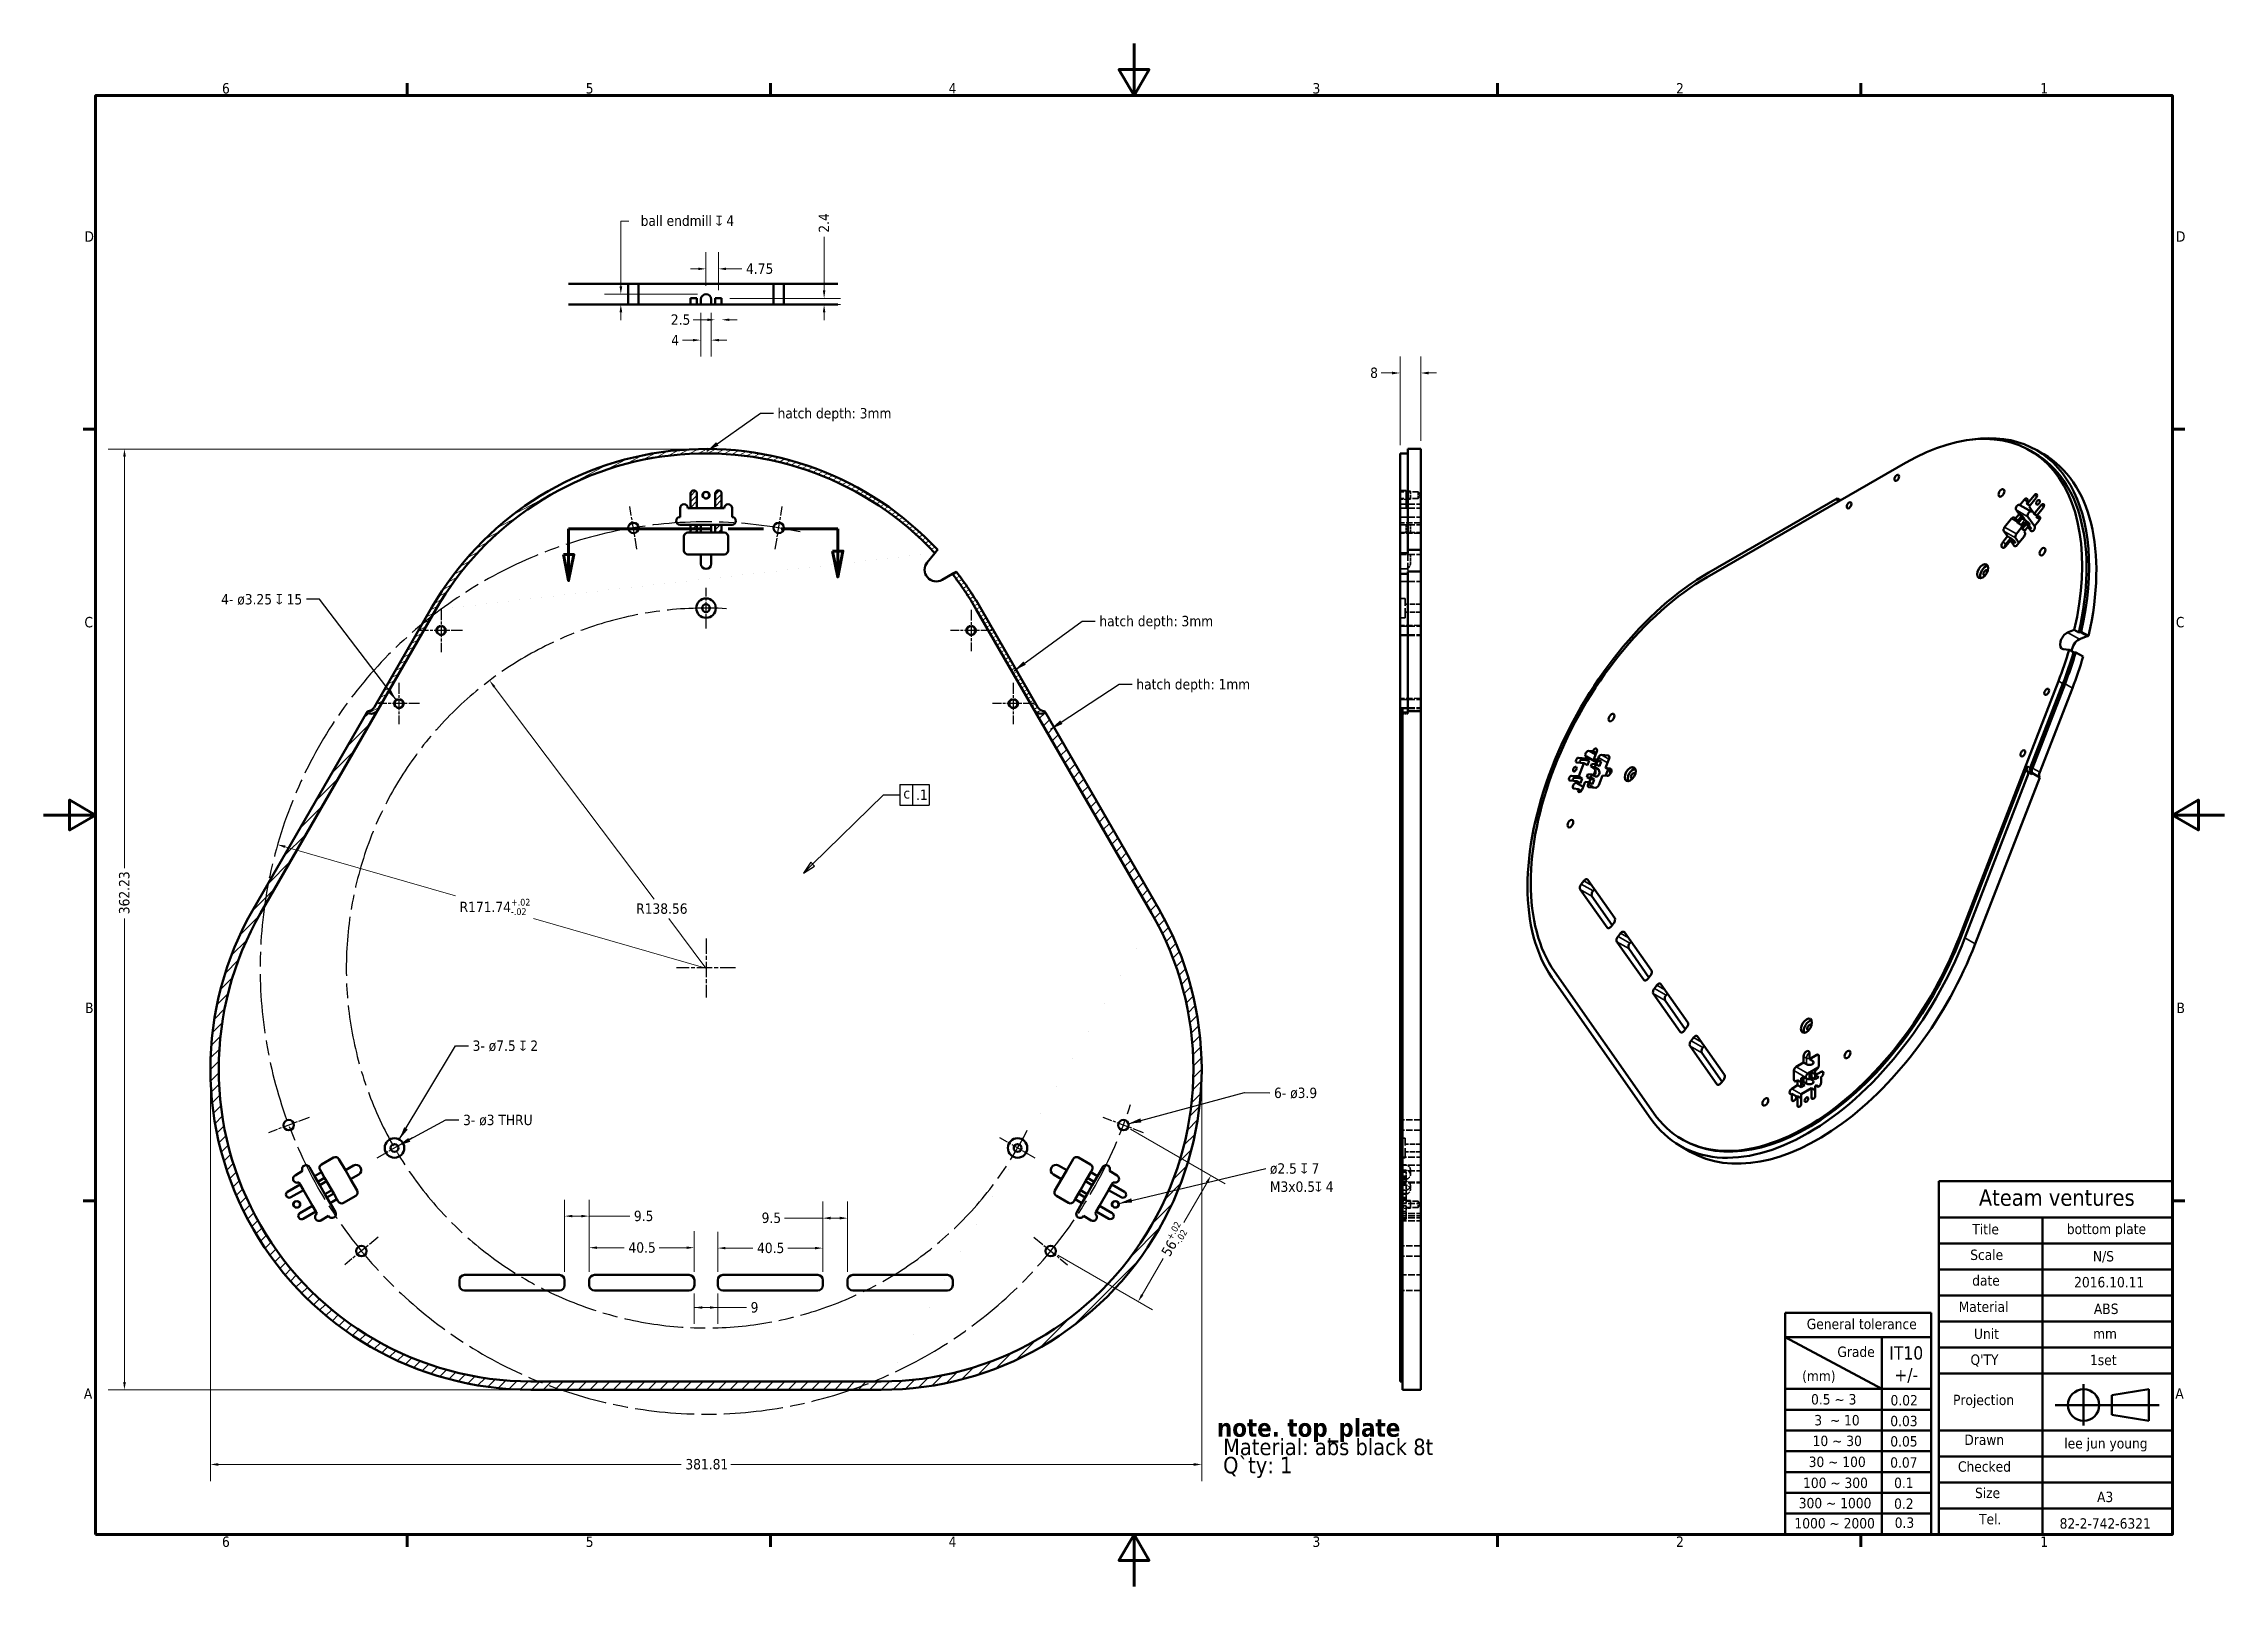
# Model space of a CAD drawing. Header units: millimetres. Extents: x 0 to 1050, y 0 to 743.
import ezdxf
from ezdxf.enums import TextEntityAlignment as Align

# ---------------------------------------------------------------- set-up
doc = ezdxf.new("R2010")
doc.units = ezdxf.units.MM
doc.header["$LTSCALE"] = 2.5
for name, pattern in [('CHAIN', [0.7087, 0.4724, -0.0591, 0.1181, -0.0591]), ('DASHED', [0.2067, 0.1654, -0.0413]), ('DOUBLE_DASH_CHAIN', [1.2403, 0.6614, -0.0827, 0.1654, -0.0827, 0.1654, -0.0827])]:
    doc.linetypes.add(name, pattern=pattern)
for name, color, linetype, lineweight in [('Border (ANSI)', 7, 'Continuous', 70), ('Center Mark (ANSI)', 7, 'Continuous', 25), ('Centerline (ANSI)', 7, 'Continuous', 25), ('Dimension (ANSI)', 7, 'Continuous', 25), ('Hatch (ANSI)', 7, 'Continuous', 18), ('Hidden (ANSI)', 7, 'DASHED', 35), ('Hidden Narrow (ANSI)', 7, 'DASHED', 25), ('Section Line (ANSI)', 7, 'DOUBLE_DASH_CHAIN', 70), ('Symbol (ANSI)', 7, 'Continuous', 25), ('Title (ANSI)', 7, 'Continuous', 50), ('Visible (ANSI)', 7, 'Continuous', 50), ('Visible Narrow (ANSI)', 7, 'Continuous', 35)]:
    doc.layers.add(name, color=color, linetype=linetype, lineweight=lineweight)
doc.styles.add('Note Text (ANSI)', font='tahoma.ttf')
doc.styles.add('Text Style77', font='tahoma.ttf')
doc.dimstyles.new('Default - mm (ANSI)', dxfattribs={"dimscale": 2.5, "dimtxt": 2, "dimasz": 1.5, "dimexe": 3.175, "dimexo": 1.6002, "dimgap": 0.8, "dimtad": 0, "dimtoh": 1, "dimrnd": 1e-08, "dimzin": 12, "dimdsep": 46, "dimtxsty": 'Note Text (ANSI)', "dimcen": 0.09, "dimdle": 10, "dimclrd": 256, "dimclre": 256, "dimclrt": 256, "dimadec": 1, "dimazin": 3, "dimtfac": 0.65, "dimtofl": 0, "dimtmove": 0, "dimatfit": 3, "dimfxl": 1, "dimtolj": 1, "dimtzin": 4, "dimlwd": 15, "dimlwe": 15, "dimarcsym": 0})
doc.dimstyles.new('Default - mm (ANSI)$7', dxfattribs={"dimscale": 2.5, "dimtxt": 2, "dimasz": 2.5, "dimexe": 3.175, "dimexo": 1.6002, "dimgap": 0.8, "dimtad": 0, "dimtoh": 1, "dimrnd": 1e-08, "dimzin": 12, "dimdsep": 46, "dimtxsty": 'Note Text (ANSI)', "dimcen": 0.09, "dimdle": 10, "dimclrd": 256, "dimclre": 256, "dimclrt": 256, "dimadec": 1, "dimazin": 3, "dimtfac": 0.65, "dimtofl": 0, "dimtmove": 0, "dimatfit": 3, "dimfxl": 1, "dimtolj": 1, "dimtzin": 4, "dimlwd": -1, "dimlwe": 15, "dimarcsym": 0})
pattern_1 = [(45, (0, 0), (-1.403165, 1.403165), [])]
pattern_2 = [(28, (0, 0), (-0.9316076, 1.752099), [])]

msp = doc.modelspace()

# ---------------------------------------------------------------- texts
at = {"layer": 'Symbol (ANSI)', "insert": (353.374, 567.125), "char_height": 5, "width": 56.13047, "attachment_point": 1, "style": 'Note Text (ANSI)'}
msp.add_mtext('{hatch depth: 3mm}', dxfattribs=at)
at = {"layer": 'Symbol (ANSI)', "char_height": 5, "style": 'Note Text (ANSI)'}
for s, insert, width, attachment_point, line_spacing_factor in [('{4- ø3.25 \\fAIGDT|b0|i0;\\H5.0000;x\\fTahoma|b0|i0;\\H5.0000; 15 }', (124.516, 477.586), 43.16017, 3, 0.35), ('{hatch depth: 3mm\\P }', (508.324, 467.092), 56.13047, 1, 0.987884), ('{hatch depth: 1mm\\P }', (526.137, 436.693), 56.13047, 1, 0.987884), ('{3- ø7.5 \\fAIGDT|b0|i0;\\H5.0000;x\\fTahoma|b0|i0;\\H5.0000; 2 }', (206.549, 262.727), 35.58108, 1, 0.35), ('{6- ø3.9}', (592.431, 240.029), 21.93108, 1, 0.35), ('{3- ø3 THRU}', (201.974, 226.989), 35.81653, 1, 0.35), ('{ø2.5 \\fAIGDT|b0|i0;\\H5.0000;x\\fTahoma|b0|i0;\\H5.0000; 7\\PM3x0.5\\fAIGDT|b0|i0;\\H5.0000;x\\fTahoma|b0|i0;\\H5.0000; 4}', (590.448, 203.629), 31.57464, 1, 1.05), ('{\\fTahoma|b1|i0|c129|p34;\\H1.75x;note. top_plate\\P\\fTahoma|b0|i0|c129|p34;\\H0.90714x; Material: abs black 8t\\H1.6867x; \\H0.59287x;\\P Q`ty: 1\\H1.656x; \\H0.60385x;\\P\\H1.6273x; }', (564.937, 80.74), 233.76394, 1, 0.661283)]:
    msp.add_mtext(s, dxfattribs=dict(at, insert=insert, width=width, attachment_point=attachment_point, line_spacing_factor=line_spacing_factor))

# ---------------------------------------------------------------- blocks, each defined once
blk = doc.blocks.new('Borders Default Border')
at = {"layer": 'Border (ANSI)'}
for p, q in [((70, 287), (70, 289.4)), ((140, 287), (140, 289.4)), ((280, 287), (280, 289.4)), ((350, 287), (350, 289.4)), ((10, 222.75), (7.6, 222.75)), ((410, 222.75), (412.4, 222.75)), ((10, 74.25), (7.6, 74.25)), ((410, 74.25), (412.4, 74.25)), ((70, 10), (70, 7.6)), ((140, 10), (140, 7.6)), ((280, 10), (280, 7.6)), ((350, 10), (350, 7.6))]:
    blk.add_line(p, q, dxfattribs=at)
at = {"layer": 'Border (ANSI)', "flags": 128}
for points in [[(210, 297), (210, 287), (207.11, 292), (212.89, 292), (210, 287)], [(10, 10), (10, 287), (410, 287), (410, 10), (10, 10)], [(0, 148.5), (10, 148.5), (5, 151.39), (5, 145.61), (10, 148.5)], [(420, 148.5), (410, 148.5), (415, 151.39), (415, 145.61), (410, 148.5)], [(210, 0), (210, 10), (207.11, 5), (212.89, 5), (210, 10)]]:
    blk.add_lwpolyline(points, dxfattribs=at)
at = {"layer": 'Border (ANSI)', "char_height": 2, "attachment_point": 7, "style": 'Note Text (ANSI)'}
for s, insert in [('6', (34.36, 287.36)), ('5', (104.41, 287.36)), ('4', (174.3, 287.4)), ('3', (244.38, 287.36)), ('2', (314.39, 287.4)), ('1', (384.55, 287.4)), ('D', (7.87, 258.87)), ('D', (410.67, 258.87)), ('C', (7.86, 184.59)), ('C', (410.66, 184.59)), ('B', (7.99, 110.37)), ('B', (410.79, 110.37)), ('A', (7.75, 36.12)), ('A', (410.55, 36.12)), ('6', (34.36, 7.56)), ('5', (104.41, 7.56)), ('4', (174.3, 7.6)), ('3', (244.38, 7.56)), ('2', (314.39, 7.6)), ('1', (384.55, 7.6))]:
    blk.add_mtext(s, dxfattribs=dict(at, insert=insert))
blk = doc.blocks.new('Title Blocks ANSI - Large')
at = {"layer": 'Title (ANSI)'}
for p, q in [((213.43, -53.73), (168.43, -53.73)), ((168.43, -53.73), (168.43, -121.73)), ((213.43, -121.73), (213.43, -53.73)), ((168.43, -60.73), (213.43, -60.73)), ((188.43, -60.73), (188.43, -121.73)), ((168.43, -65.73), (213.43, -65.73)), ((168.43, -70.73), (213.43, -70.73)), ((138.87, -79.09), (138.87, -121.73)), ((166.93, -79.09), (138.87, -79.09)), ((138.87, -79.09), (166.93, -79.09)), ((166.93, -83.74), (166.93, -79.09)), ((168.43, -75.73), (213.43, -75.73)), ((138.87, -83.74), (166.93, -83.74)), ((138.87, -83.74), (157.45, -93.73)), ((157.45, -83.74), (157.45, -121.73)), ((166.93, -83.74), (166.93, -121.73)), ((168.43, -80.73), (213.43, -80.73)), ((168.43, -85.73), (213.43, -85.73)), ((168.43, -90.73), (213.43, -90.73)), ((138.87, -93.73), (166.93, -93.73)), ((196.31, -92.79), (196.31, -100.79)), ((208.89, -93.78), (201.74, -94.91)), ((201.74, -94.91), (201.74, -98.69)), ((208.89, -93.78), (208.89, -99.84)), ((138.87, -97.73), (166.93, -97.73)), ((190.81, -96.83), (210.84, -96.83)), ((208.89, -99.84), (201.74, -98.69)), ((138.87, -101.73), (166.93, -101.73)), ((168.43, -101.73), (213.43, -101.73)), ((138.87, -105.73), (166.93, -105.73)), ((168.43, -106.73), (213.43, -106.73)), ((138.87, -109.73), (166.93, -109.73)), ((168.43, -111.73), (213.43, -111.73)), ((138.87, -113.73), (166.93, -113.73)), ((168.43, -116.73), (213.43, -116.73)), ((138.87, -117.73), (166.93, -117.73)), ((138.87, -121.73), (166.93, -121.73)), ((168.43, -121.73), (166.93, -121.73)), ((168.43, -121.73), (213.43, -121.73))]:
    blk.add_line(p, q, dxfattribs=at)
blk.add_circle((196.31, -96.83), 3.03, dxfattribs=at)
at = {"layer": 'Title (ANSI)', "style": 'Note Text (ANSI)'}
for s, p in [('2016.10.11', (194.49, -74.77)), ('ABS', (198.3, -79.9)), ('mm', (198.14, -84.68)), ('1set', (197.55, -89.75)), ('lee jun young', (192.6, -105.79))]:
    blk.add_text(s, height=2, dxfattribs=at).set_placement(p, align=Align.BOTTOM_LEFT)
for s, p in [('Drawn', (173.35, -102.51)), ('Checked', (172.12, -107.66))]:
    blk.add_text(s, height=2, dxfattribs=at).set_placement(p, align=Align.TOP_LEFT)
at = {"layer": 'Title (ANSI)', "attachment_point": 1, "style": 'Note Text (ANSI)'}
for s, insert, char_height in [('\\fTahoma|b0|i0;\\H3.1750;Ateam ventures', (176.15, -55.3), 3.175), ('bottom plate', (193.08, -61.92), 2), ('\\fTahoma|b0|i0;Scale', (174.48, -66.9), 2), ('\\fTahoma|b0|i0;N/S', (198.11, -67.18), 2), ('\\fTahoma|b0|i0;date', (174.86, -71.84), 2), ('\\fTahoma|b0|i0;Material', (172.26, -76.9), 2), ('\\fTahoma|b0|i0;General tolerance', (143, -80.22), 2), ('\\fTahoma|b0|i0;Unit', (175.21, -82.1), 2), ('\\fTahoma|b0|i0;Grade', (148.9, -85.57), 2), ("\\fTahoma|b0|i0;Q'TY", (174.53, -87.09), 2), ('\\fTahoma|b0|i0;0.5 ~ 3', (143.83, -94.72), 2), ('\\fTahoma|b0|i0;0.02', (159.13, -94.9), 2), ('\\fTahoma|b0|i0;Projection', (171.17, -94.84), 2), ('\\fTahoma|b0|i0;0.05', (159.09, -102.81), 2), ('\\fTahoma|b0|i0;30 ~ 100', (143.37, -106.76), 2), ('\\fTahoma|b0|i0;0.07', (159.07, -106.88), 2), ('\\fTahoma|b0|i0;100 ~ 300', (142.29, -110.8), 2), ('\\fTahoma|b0|i0;0.1', (159.82, -110.8), 2), ('\\fTahoma|b0|i0;Size', (175.4, -112.74), 2), ('\\fTahoma|b0|i0;300 ~ 1000', (141.46, -114.7), 2), ('A3', (198.91, -113.51), 2), ('\\fTahoma|b0|i0;1000 ~ 2000', (140.63, -118.58), 2), ('\\fTahoma|b0|i0;Tel.', (176.18, -117.79), 2), ('\\fTahoma|b0|i0;82-2-742-6321', (191.7, -118.62), 2)]:
    blk.add_mtext(s, dxfattribs=dict(at, insert=insert, char_height=char_height))
at = {"layer": 'Title (ANSI)', "char_height": 2, "attachment_point": 1, "style": 'Note Text (ANSI)'}
for s, insert, width in [('\\fTahoma|b0|i0;Title', (174.89, -61.97), 7.6254), ('\\fTahoma|b0|i0;(mm)', (142.11, -90.22), 7.6672), ('\\fTahoma|b0|i0;3  ~ 10', (144.45, -98.74), 9.081), ('\\fTahoma|b0|i0;0.03', (159.09, -98.9), 5.5653), ('\\fTahoma|b0|i0;10 ~ 30', (144.13, -102.72), 10.501), ('\\fTahoma|b0|i0;0.2', (159.82, -114.81), 5.4674), ('\\fTahoma|b0|i0;0.3', (159.94, -118.47), 5.7083)]:
    blk.add_mtext(s, dxfattribs=dict(at, insert=insert, width=width))
at = {"layer": 'Title (ANSI)', "insert": (162.16, -85.52), "char_height": 2.54, "attachment_point": 2, "line_spacing_factor": 0.987884, "style": 'Note Text (ANSI)'}
blk.add_mtext('\\fTahoma|b0|i0;\\H2.5400;IT10\\P+/-', dxfattribs=at)
blk = doc.blocks.new('*D6')
at = {"layer": 'Defpoints', "color": 0, "transparency": 16777216}
for p in [(663.1, 584), (663.1, 547.4), (653.1, 545.3)]:
    blk.add_point(p, dxfattribs=at)
at = {"layer": 'Dimension (ANSI)', "lineweight": 15, "transparency": 16777216}
for p, q in [((653.1, 549.3), (653.1, 591.9)), ((663.1, 551.4), (663.1, 591.9)), ((649.3, 584), (644, 584)), ((666.8, 584), (670.6, 584))]:
    blk.add_line(p, q, dxfattribs=at)
at = {"layer": 'Dimension (ANSI)', "transparency": 16777216}
for points in [[(649.3, 584.6), (649.3, 583.3), (653.1, 584)], [(666.8, 584.6), (666.8, 583.3), (663.1, 584)]]:
    blk.add_solid(points, dxfattribs=at)
at = {"layer": 'Dimension (ANSI)', "lineweight": 18, "transparency": 16777216, "insert": (638.7, 586.6), "char_height": 5, "attachment_point": 1, "style": 'Note Text (ANSI)'}
blk.add_mtext('\\A1;8', dxfattribs=at)
blk = doc.blocks.new('*D7')
at = {"layer": 'Defpoints', "color": 0, "transparency": 16777216}
for p in [(214.7, 436), (318.9, 297.6)]:
    blk.add_point(p, dxfattribs=at)
at = {"layer": 'Dimension (ANSI)', "lineweight": 15, "transparency": 16777216}
for p, q in [((217, 433), (294, 330.7)), ((318.9, 297.6), (301, 321.5))]:
    blk.add_line(p, q, dxfattribs=at)
at = {"layer": 'Dimension (ANSI)', "transparency": 16777216}
blk.add_solid([(217.5, 433.3), (216.5, 432.6), (214.7, 436)], dxfattribs=at)
at = {"layer": 'Dimension (ANSI)', "lineweight": 18, "transparency": 16777216, "insert": (285.3, 328.7), "char_height": 5, "attachment_point": 1, "style": 'Note Text (ANSI)'}
blk.add_mtext('\\A1;R138.56', dxfattribs=at)
blk = doc.blocks.new('*D8')
at = {"layer": 'Defpoints', "color": 0, "transparency": 16777216}
for p in [(112.6, 357), (318.9, 297.6)]:
    blk.add_point(p, dxfattribs=at)
at = {"layer": 'Dimension (ANSI)', "lineweight": 15, "transparency": 16777216}
for p, q in [((116.3, 356), (198.3, 332.3)), ((318.9, 297.6), (235.9, 321.5))]:
    blk.add_line(p, q, dxfattribs=at)
at = {"layer": 'Dimension (ANSI)', "transparency": 16777216}
blk.add_solid([(116.4, 356.6), (116.1, 355.4), (112.6, 357)], dxfattribs=at)
at = {"layer": 'Dimension (ANSI)', "lineweight": 18, "transparency": 16777216, "insert": (200.3, 330.9), "char_height": 5, "attachment_point": 1, "style": 'Note Text (ANSI)'}
blk.add_mtext('\\A1;R171.74{\\H3.250000;\\S+.02^ -.02;}', dxfattribs=at)
blk = doc.blocks.new('2dTransSection0')
at = {"layer": 'Section Line (ANSI)', "linetype": 'DOUBLE_DASH_CHAIN', "ltscale": 16.506596}
blk.add_line((101.12, 203.62), (152.93, 203.62), dxfattribs=at)
at = {"layer": 'Section Line (ANSI)', "linetype": 'Continuous'}
for p, q in [((101.12, 203.62), (111.99, 203.62)), ((101.12, 203.62), (101.12, 198.62)), ((142.06, 203.62), (152.93, 203.62)), ((152.93, 203.62), (152.93, 199.3)), ((100.12, 198.62), (101.12, 193.62)), ((102.12, 198.62), (100.12, 198.62)), ((101.12, 198.62), (101.12, 193.62)), ((101.12, 193.62), (102.12, 198.62)), ((151.93, 199.3), (152.93, 194.3)), ((153.93, 199.3), (151.93, 199.3)), ((152.93, 199.3), (152.93, 194.3)), ((152.93, 194.3), (153.93, 199.3))]:
    blk.add_line(p, q, dxfattribs=at)
at = {"layer": 'Section Line (ANSI)', "linetype": 'Continuous', "flags": 128}
for points in [[(100.12, 198.62), (101.12, 193.62), (102.12, 198.62), (100.12, 198.62)], [(151.93, 199.3), (152.93, 194.3), (153.93, 199.3), (151.93, 199.3)]]:
    blk.add_lwpolyline(points, dxfattribs=at)
at = {"layer": 'Section Line (ANSI)'}
for points in [[(100.12, 198.62), (101.12, 193.62), (102.12, 198.62), (100.12, 198.62)], [(151.93, 199.3), (152.93, 194.3), (153.93, 199.3), (151.93, 199.3)]]:
    blk.add_solid(points, dxfattribs=at)
blk = doc.blocks.new('*D10')
at = {"layer": 'Defpoints', "color": 0, "transparency": 16777216}
for p in [(326.4, 619.9), (327.7, 616.9), (375.8, 616.9)]:
    blk.add_point(p, dxfattribs=at)
at = {"layer": 'Dimension (ANSI)', "lineweight": 15, "transparency": 16777216}
for p, q in [((375.8, 623.7), (375.8, 649.5)), ((330.4, 619.9), (383.7, 619.9)), ((331.7, 616.9), (383.7, 616.9)), ((375.8, 613.2), (375.8, 609.4))]:
    blk.add_line(p, q, dxfattribs=at)
at = {"layer": 'Dimension (ANSI)', "transparency": 16777216}
for points in [[(375.2, 623.7), (376.4, 623.7), (375.8, 619.9)], [(375.2, 613.2), (376.4, 613.2), (375.8, 616.9)]]:
    blk.add_solid(points, dxfattribs=at)
at = {"layer": 'Dimension (ANSI)', "lineweight": 18, "transparency": 16777216, "insert": (373.2, 651.5), "char_height": 5, "attachment_point": 1, "rotation": 90, "style": 'Note Text (ANSI)'}
blk.add_mtext('\\A1;2.4', dxfattribs=at)
blk = doc.blocks.new('*D11')
at = {"layer": 'Defpoints', "color": 0, "transparency": 16777216}
for p in [(318.9, 621.9), (277.9, 616.9), (316.4, 616.9)]:
    blk.add_point(p, dxfattribs=at)
at = {"layer": 'Dimension (ANSI)', "lineweight": 15, "transparency": 16777216}
for p, q in [((281.7, 657.1), (277.9, 657.1)), ((277.9, 657.1), (277.9, 629.4)), ((314.9, 621.9), (270, 621.9)), ((277.9, 625.7), (277.9, 629.4)), ((312.4, 616.9), (270, 616.9)), ((277.9, 613.2), (277.9, 609.4))]:
    blk.add_line(p, q, dxfattribs=at)
at = {"layer": 'Dimension (ANSI)', "transparency": 16777216}
for points in [[(277.3, 625.7), (278.6, 625.7), (277.9, 621.9)], [(277.3, 613.2), (278.6, 613.2), (277.9, 616.9)]]:
    blk.add_solid(points, dxfattribs=at)
at = {"layer": 'Dimension (ANSI)', "lineweight": 18, "transparency": 16777216, "insert": (283.7, 659.8), "char_height": 5, "attachment_point": 1, "style": 'Note Text (ANSI)'}
blk.add_mtext('\\A1;  ball endmill \\fAIGDT|b0|i0;\\H4.9682;x\\fTahoma|b0|i0;\\H5.0000; 4', dxfattribs=at)
blk = doc.blocks.new('*D12')
at = {"layer": 'Defpoints', "color": 0, "transparency": 16777216}
for p in [(519.9, 222), (562, 197.7), (484.9, 161.4)]:
    blk.add_point(p, dxfattribs=at)
at = {"layer": 'Dimension (ANSI)', "lineweight": 15, "transparency": 16777216}
for p, q in [((523.3, 220), (568.9, 193.7)), ((560.2, 194.4), (549, 175.2)), ((488.3, 159.4), (533.9, 133.1)), ((528.9, 140.3), (539, 157.8))]:
    blk.add_line(p, q, dxfattribs=at)
at = {"layer": 'Dimension (ANSI)', "transparency": 16777216}
for points in [[(559.6, 194.7), (560.7, 194.1), (562, 197.7)], [(528.4, 140.6), (529.5, 140), (527, 137.1)]]:
    blk.add_solid(points, dxfattribs=at)
at = {"layer": 'Dimension (ANSI)', "lineweight": 18, "transparency": 16777216, "insert": (536.6, 161.5), "char_height": 5, "attachment_point": 1, "rotation": 60, "style": 'Note Text (ANSI)'}
blk.add_mtext('\\A1;56{\\H3.250000;\\S+.02^ -.02;}', dxfattribs=at)
blk = doc.blocks.new('*D13')
at = {"layer": 'Defpoints', "color": 0, "transparency": 16777216}
for p in [(38.9, 547.4), (318.9, 547.4), (234.6, 94.6)]:
    blk.add_point(p, dxfattribs=at)
at = {"layer": 'Dimension (ANSI)', "lineweight": 15, "transparency": 16777216}
for p, q in [((314.9, 547.4), (31, 547.4)), ((38.9, 543.7), (38.9, 345.7)), ((38.9, 98.4), (38.9, 321.5)), ((230.6, 94.6), (31, 94.6))]:
    blk.add_line(p, q, dxfattribs=at)
at = {"layer": 'Dimension (ANSI)', "transparency": 16777216}
for points in [[(38.3, 543.7), (39.6, 543.7), (38.9, 547.4)], [(38.3, 98.4), (39.6, 98.4), (38.9, 94.6)]]:
    blk.add_solid(points, dxfattribs=at)
at = {"layer": 'Dimension (ANSI)', "lineweight": 18, "transparency": 16777216, "insert": (36.3, 323.5), "char_height": 5, "attachment_point": 1, "rotation": 90, "style": 'Note Text (ANSI)'}
blk.add_mtext('\\A1;362.23', dxfattribs=at)
blk = doc.blocks.new('*D14')
at = {"layer": 'Defpoints', "color": 0, "transparency": 16777216}
for p in [(80.3, 248.9), (557.6, 248.9), (557.6, 58.7)]:
    blk.add_point(p, dxfattribs=at)
at = {"layer": 'Dimension (ANSI)', "lineweight": 15, "transparency": 16777216}
for p, q in [((80.3, 244.9), (80.3, 50.7)), ((557.6, 244.9), (557.6, 50.7)), ((84.1, 58.7), (307, 58.7)), ((553.8, 58.7), (330.9, 58.7))]:
    blk.add_line(p, q, dxfattribs=at)
at = {"layer": 'Dimension (ANSI)', "transparency": 16777216}
for points in [[(84.1, 59.3), (84.1, 58), (80.3, 58.7)], [(553.8, 59.3), (553.8, 58), (557.6, 58.7)]]:
    blk.add_solid(points, dxfattribs=at)
at = {"layer": 'Dimension (ANSI)', "lineweight": 18, "transparency": 16777216, "insert": (309, 61.3), "char_height": 5, "attachment_point": 1, "style": 'Note Text (ANSI)'}
blk.add_mtext('\\A1;381.81', dxfattribs=at)
blk = doc.blocks.new('GD&T Identifier1')
at = {"layer": 'Symbol (ANSI)'}
for p, q in [((148.11, 139.03), (161.75, 152.4)), ((161.75, 152.4), (164.92, 152.4)), ((164.92, 154.4), (170.55, 154.4)), ((164.92, 154.4), (164.92, 150.4)), ((167.33, 154.4), (167.33, 150.4)), ((170.55, 154.4), (170.55, 150.4)), ((164.92, 150.4), (170.55, 150.4)), ((147.76, 139.39), (146.32, 137.28)), ((148.11, 139.03), (146.32, 137.28)), ((146.32, 137.28), (148.46, 138.67)), ((148.46, 138.67), (147.76, 139.39))]:
    blk.add_line(p, q, dxfattribs=at)
at = {"layer": 'Symbol (ANSI)', "flags": 128}
blk.add_lwpolyline([(147.76, 139.39), (146.32, 137.28), (148.46, 138.67), (147.76, 139.39)], dxfattribs=at)
at = {"layer": 'Symbol (ANSI)'}
blk.add_solid([(147.76, 139.39), (146.32, 137.28), (148.46, 138.67), (147.76, 139.39)], dxfattribs=at)
at = {"layer": 'Symbol (ANSI)', "char_height": 2, "attachment_point": 7}
for s, insert, style in [('c', (165.59, 151.63), 'Text Style77'), ('.1', (168.03, 151.4), 'Note Text (ANSI)')]:
    blk.add_mtext(s, dxfattribs=dict(at, insert=insert, style=style))
blk = doc.blocks.new('*D16')
at = {"layer": 'Defpoints', "color": 0, "transparency": 16777216}
for p in [(316.4, 616.9), (321.4, 616.9), (321.4, 599.8)]:
    blk.add_point(p, dxfattribs=at)
at = {"layer": 'Dimension (ANSI)', "lineweight": 15, "transparency": 16777216}
for p, q in [((316.4, 612.9), (316.4, 591.9)), ((321.4, 612.9), (321.4, 591.9)), ((312.7, 599.8), (307.6, 599.8)), ((325.2, 599.8), (328.9, 599.8))]:
    blk.add_line(p, q, dxfattribs=at)
at = {"layer": 'Dimension (ANSI)', "transparency": 16777216}
for points in [[(312.7, 600.4), (312.7, 599.2), (316.4, 599.8)], [(325.2, 600.4), (325.2, 599.2), (321.4, 599.8)]]:
    blk.add_solid(points, dxfattribs=at)
at = {"layer": 'Dimension (ANSI)', "lineweight": 18, "transparency": 16777216, "insert": (302.2, 602.3), "char_height": 5, "attachment_point": 1, "style": 'Note Text (ANSI)'}
blk.add_mtext('\\A1;4', dxfattribs=at)
blk = doc.blocks.new('*D17')
at = {"layer": 'Defpoints', "color": 0, "transparency": 16777216}
for p in [(323.3, 618.4), (326.4, 618.4), (326.4, 609.6)]:
    blk.add_point(p, dxfattribs=at)
at = {"layer": 'Dimension (ANSI)', "lineweight": 15, "transparency": 16777216}
for p, q in [((319.6, 609.6), (312.8, 609.6)), ((330.2, 609.6), (333.9, 609.6))]:
    blk.add_line(p, q, dxfattribs=at)
at = {"layer": 'Dimension (ANSI)', "transparency": 16777216}
for points in [[(319.6, 610.2), (319.6, 609), (323.3, 609.6)], [(330.2, 610.2), (330.2, 609), (326.4, 609.6)]]:
    blk.add_solid(points, dxfattribs=at)
at = {"layer": 'Dimension (ANSI)', "lineweight": 18, "transparency": 16777216, "insert": (302, 612.2), "char_height": 5, "attachment_point": 1, "style": 'Note Text (ANSI)'}
blk.add_mtext('\\A1;2.5', dxfattribs=at)
blk = doc.blocks.new('*D18')
at = {"layer": 'Defpoints', "color": 0, "transparency": 16777216}
for p in [(318.9, 634.1), (318.9, 621.9), (324.9, 619.9)]:
    blk.add_point(p, dxfattribs=at)
at = {"layer": 'Dimension (ANSI)', "lineweight": 15, "transparency": 16777216}
for p, q in [((318.9, 625.9), (318.9, 642.1)), ((324.9, 623.9), (324.9, 642.1)), ((315.2, 634.1), (311.4, 634.1)), ((328.6, 634.1), (336.2, 634.1))]:
    blk.add_line(p, q, dxfattribs=at)
at = {"layer": 'Dimension (ANSI)', "transparency": 16777216}
for points in [[(315.2, 634.7), (315.2, 633.5), (318.9, 634.1)], [(328.6, 634.7), (328.6, 633.5), (324.9, 634.1)]]:
    blk.add_solid(points, dxfattribs=at)
at = {"layer": 'Dimension (ANSI)', "lineweight": 18, "transparency": 16777216, "insert": (338.2, 636.7), "char_height": 5, "attachment_point": 1, "style": 'Note Text (ANSI)'}
blk.add_mtext('\\A1;4.75', dxfattribs=at)
blk = doc.blocks.new('*D19')
at = {"layer": 'Defpoints', "color": 0, "transparency": 16777216}
for p in [(313.3, 144.9), (324.6, 144.9), (324.6, 134.2)]:
    blk.add_point(p, dxfattribs=at)
at = {"layer": 'Dimension (ANSI)', "lineweight": 15, "transparency": 16777216}
for p, q in [((313.3, 140.9), (313.3, 126.3)), ((324.6, 140.9), (324.6, 126.3)), ((313.3, 134.2), (324.6, 134.2)), ((317.1, 134.2), (320.8, 134.2)), ((320.8, 134.2), (317.1, 134.2)), ((324.6, 134.2), (328.3, 134.2)), ((328.3, 134.2), (338.4, 134.2))]:
    blk.add_line(p, q, dxfattribs=at)
at = {"layer": 'Dimension (ANSI)', "transparency": 16777216}
for points in [[(317.1, 134.8), (317.1, 133.6), (313.3, 134.2)], [(320.8, 134.8), (320.8, 133.6), (324.6, 134.2)]]:
    blk.add_solid(points, dxfattribs=at)
at = {"layer": 'Dimension (ANSI)', "lineweight": 18, "transparency": 16777216, "insert": (340.4, 136.8), "char_height": 5, "attachment_point": 1, "style": 'Note Text (ANSI)'}
blk.add_mtext('\\A1;9', dxfattribs=at)
blk = doc.blocks.new('*D20')
at = {"layer": 'Defpoints', "color": 0, "transparency": 16777216}
for p in [(313.3, 163), (262.7, 147.4), (313.3, 147.4)]:
    blk.add_point(p, dxfattribs=at)
at = {"layer": 'Dimension (ANSI)', "lineweight": 15, "transparency": 16777216}
for p, q in [((262.7, 151.4), (262.7, 170.9)), ((313.3, 151.4), (313.3, 170.9)), ((266.4, 163), (279.6, 163)), ((309.6, 163), (296.4, 163))]:
    blk.add_line(p, q, dxfattribs=at)
at = {"layer": 'Dimension (ANSI)', "transparency": 16777216}
for points in [[(266.4, 163.6), (266.4, 162.4), (262.7, 163)], [(309.6, 163.6), (309.6, 162.4), (313.3, 163)]]:
    blk.add_solid(points, dxfattribs=at)
at = {"layer": 'Dimension (ANSI)', "lineweight": 18, "transparency": 16777216, "insert": (281.6, 165.6), "char_height": 5, "attachment_point": 1, "style": 'Note Text (ANSI)'}
blk.add_mtext('\\A1;40.5', dxfattribs=at)
blk = doc.blocks.new('*D21')
at = {"layer": 'Defpoints', "color": 0, "transparency": 16777216}
for p in [(375.2, 162.8), (324.6, 147.4), (375.2, 147.4)]:
    blk.add_point(p, dxfattribs=at)
at = {"layer": 'Dimension (ANSI)', "lineweight": 15, "transparency": 16777216}
for p, q in [((324.6, 151.4), (324.6, 170.7)), ((375.2, 151.4), (375.2, 170.7)), ((328.3, 162.8), (341.5, 162.8)), ((371.4, 162.8), (358.3, 162.8))]:
    blk.add_line(p, q, dxfattribs=at)
at = {"layer": 'Dimension (ANSI)', "transparency": 16777216}
for points in [[(328.3, 163.4), (328.3, 162.2), (324.6, 162.8)], [(371.4, 163.4), (371.4, 162.2), (375.2, 162.8)]]:
    blk.add_solid(points, dxfattribs=at)
at = {"layer": 'Dimension (ANSI)', "lineweight": 18, "transparency": 16777216, "insert": (343.5, 165.4), "char_height": 5, "attachment_point": 1, "style": 'Note Text (ANSI)'}
blk.add_mtext('\\A1;40.5', dxfattribs=at)
blk = doc.blocks.new('*D22')
at = {"layer": 'Defpoints', "color": 0, "transparency": 16777216}
for p in [(387.1, 177.2), (375.2, 147.4), (387.1, 147.4)]:
    blk.add_point(p, dxfattribs=at)
at = {"layer": 'Dimension (ANSI)', "lineweight": 15, "transparency": 16777216}
for p, q in [((375.2, 151.4), (375.2, 185.2)), ((387.1, 151.4), (387.1, 185.2)), ((375.2, 177.2), (356.7, 177.2)), ((383.3, 177.2), (378.9, 177.2))]:
    blk.add_line(p, q, dxfattribs=at)
at = {"layer": 'Dimension (ANSI)', "transparency": 16777216}
for points in [[(378.9, 177.9), (378.9, 176.6), (375.2, 177.2)], [(383.3, 177.9), (383.3, 176.6), (387.1, 177.2)]]:
    blk.add_solid(points, dxfattribs=at)
at = {"layer": 'Dimension (ANSI)', "lineweight": 18, "transparency": 16777216, "insert": (345.7, 179.9), "char_height": 5, "attachment_point": 1, "style": 'Note Text (ANSI)'}
blk.add_mtext('\\A1;9.5', dxfattribs=at)
blk = doc.blocks.new('*D23')
at = {"layer": 'Defpoints', "color": 0, "transparency": 16777216}
for p in [(262.7, 178.2), (250.8, 147.4), (262.7, 147.4)]:
    blk.add_point(p, dxfattribs=at)
at = {"layer": 'Dimension (ANSI)', "lineweight": 15, "transparency": 16777216}
for p, q in [((250.8, 151.4), (250.8, 186.1)), ((262.7, 151.4), (262.7, 186.1)), ((254.6, 178.2), (258.9, 178.2)), ((262.7, 178.2), (282.2, 178.2))]:
    blk.add_line(p, q, dxfattribs=at)
at = {"layer": 'Dimension (ANSI)', "transparency": 16777216}
for points in [[(254.6, 178.8), (254.6, 177.6), (250.8, 178.2)], [(258.9, 178.8), (258.9, 177.6), (262.7, 178.2)]]:
    blk.add_solid(points, dxfattribs=at)
at = {"layer": 'Dimension (ANSI)', "lineweight": 18, "transparency": 16777216, "insert": (284.2, 180.8), "char_height": 5, "attachment_point": 1, "style": 'Note Text (ANSI)'}
blk.add_mtext('\\A1;9.5', dxfattribs=at)

# ---------------------------------------------------------------- dimensions: what is measured, and where the dimension line sits
at = {"layer": 'Dimension (ANSI)', "lineweight": 18}
dim = msp.add_linear_dim(base=(277.94, 616.93), p1=(318.949, 621.93), p2=(316.449, 616.93), angle=90, text='  ball endmill \\fAIGDT|b0|i0;\\H4.9682;x\\fTahoma|b0|i0;\\H5.0000; 4', dimstyle='Default - mm (ANSI)', override={"dimgap": 0.8, "dimtih": 1, "dimtoh": 1, "dimdec": 2, "dimlfac": 0.8, "dimtol": 0, "dimlim": 0, "dimtp": 0, "dimtm": 0, "dimtdec": 2, "dimtmove": 1, "dimatfit": 1}, dxfattribs=at)
dim.commit()
dim.dimension.update_dxf_attribs({"geometry": '*D11', "text_midpoint": (278.598, 657.103), "dimtype": 160})
for base, p1, p2, angle, override, picture, middle in [((375.784, 616.93), (326.449, 619.93), (327.699, 616.93), 90, {"dimgap": 0.8, "dimtoh": 0, "dimdec": 2, "dimlfac": 0.8, "dimtol": 0, "dimlim": 0, "dimtp": 0, "dimtm": 0, "dimtdec": 2, "dimatfit": 1}, '*D10', (375.784, 656.067)), ((318.949, 634.124), (324.887, 619.93), (318.949, 621.93), 180, {"dimgap": 0.8, "dimtoh": 0, "dimdec": 2, "dimlfac": 0.8, "dimtol": 0, "dimlim": 0, "dimtp": 0, "dimtm": 0, "dimtdec": 2, "dimatfit": 1}, '*D18', (344.641, 634.124)), ((326.449, 609.588), (323.324, 618.43), (326.449, 618.43), 180, {"dimgap": 0.8, "dimtoh": 0, "dimdec": 2, "dimlfac": 0.8, "dimse1": 1, "dimse2": 1, "dimtol": 0, "dimlim": 0, "dimtp": 0, "dimtm": 0, "dimtdec": 2, "dimatfit": 1}, '*D17', (306.384, 609.588)), ((321.449, 599.814), (316.449, 616.93), (321.449, 616.93), 180, {"dimgap": 0.8, "dimtoh": 0, "dimdec": 2, "dimlfac": 0.8, "dimtol": 0, "dimlim": 0, "dimtp": 0, "dimtm": 0, "dimtdec": 2, "dimatfit": 1}, '*D16', (303.885, 599.814)), ((38.949, 547.425), (234.574, 94.642), (318.949, 547.425), 90, {"dimgap": 0.8, "dimtoh": 0, "dimdec": 2, "dimlfac": 0.8, "dimtol": 0, "dimlim": 0, "dimtp": 0, "dimtm": 0, "dimtdec": 2, "dimatfit": 1}, '*D13', (38.949, 333.612)), ((557.582, 58.663), (80.316, 248.9), (557.582, 248.9), 180, {"dimgap": 0.8, "dimtoh": 0, "dimdec": 2, "dimlfac": 0.8, "dimtol": 0, "dimlim": 0, "dimtp": 0, "dimtm": 0, "dimtdec": 2, "dimatfit": 1}, '*D14', (318.949, 58.663)), ((562.041, 197.68), (484.879, 161.4), (519.879, 222.022), 240, {"dimgap": 0.8, "dimtoh": 0, "dimdec": 2, "dimlfac": 0.8, "dimtol": 1, "dimlim": 0, "dimtp": 0.02, "dimtm": 0.02, "dimtdec": 2, "dimatfit": 1}, '*D12', (544.035, 166.493)), ((262.699, 178.177), (250.824, 147.392), (262.699, 147.392), 180, {"dimgap": 0.8, "dimtoh": 0, "dimdec": 2, "dimlfac": 0.8, "dimtol": 0, "dimlim": 0, "dimtp": 0, "dimtm": 0, "dimtdec": 2, "dimatfit": 2}, '*D23', (288.699, 178.177)), ((387.074, 177.249), (375.199, 147.392), (387.074, 147.392), 180, {"dimgap": 0.8, "dimtoh": 0, "dimdec": 2, "dimlfac": 0.8, "dimtol": 0, "dimlim": 0, "dimtp": 0, "dimtm": 0, "dimtdec": 2, "dimatfit": 2}, '*D22', (350.168, 177.249)), ((324.574, 134.204), (313.324, 144.892), (324.574, 144.892), 180, {"dimgap": 0.8, "dimtoh": 0, "dimdec": 2, "dimlfac": 0.8, "dimtol": 0, "dimlim": 0, "dimtp": 0, "dimtm": 0, "dimtdec": 2, "dimtofl": 1, "dimatfit": 2}, '*D19', (342.064, 134.204))]:
    dim = msp.add_linear_dim(base=base, p1=p1, p2=p2, angle=angle, dimstyle='Default - mm (ANSI)', override=override, dxfattribs=at)
    dim.commit()
    dim.dimension.update_dxf_attribs({"geometry": picture, "text_midpoint": middle, "dimtype": 160})
for base, p1, p2, picture, middle in [((663.095, 583.974), (653.095, 545.3), (663.095, 547.425), '*D6', (640.359, 583.974)), ((313.324, 162.986), (262.699, 147.392), (313.324, 147.392), '*D20', (288.012, 162.986)), ((375.199, 162.777), (324.574, 147.392), (375.199, 147.392), '*D21', (349.887, 162.777))]:
    dim = msp.add_linear_dim(base=base, p1=p1, p2=p2, dimstyle='Default - mm (ANSI)', override={"dimgap": 0.8, "dimtoh": 0, "dimdec": 2, "dimlfac": 0.8, "dimtol": 0, "dimlim": 0, "dimtp": 0, "dimtm": 0, "dimtdec": 2, "dimatfit": 1}, dxfattribs=at)
    dim.commit()
    dim.dimension.update_dxf_attribs({"geometry": picture, "text_midpoint": middle, "dimtype": 160})
for mpoint, override, picture, middle in [((214.737, 435.961), {"dimgap": 0.8, "dimtih": 1, "dimdec": 2, "dimlfac": 0.8, "dimcen": 0, "dimdle": 0, "dimtol": 0, "dimlim": 0, "dimtp": 0, "dimtm": 0, "dimtdec": 2, "dimtmove": 2}, '*D7', (297.518, 326.065)), ((112.648, 357.001), {"dimgap": 0.8, "dimtih": 1, "dimdec": 2, "dimlfac": 0.8, "dimcen": 0, "dimdle": 0, "dimtol": 1, "dimlim": 0, "dimtp": 0.02, "dimtm": 0.02, "dimtdec": 2, "dimtmove": 2}, '*D8', (217.099, 326.933))]:
    dim = msp.add_radius_dim(center=(318.949, 297.614), mpoint=mpoint, dimstyle='Default - mm (ANSI)', override=override, dxfattribs=at)
    dim.commit()
    dim.dimension.update_dxf_attribs({"geometry": picture, "text_midpoint": middle, "dimtype": 164})

# ---------------------------------------------------------------- hatches: boundary and pattern name
at = {"layer": 'Hatch (ANSI)'}
h = msp.add_hatch(dxfattribs=at)
h.set_pattern_fill('ANSI31', color=256, scale=15.875, angle=-17, style=0)
h.set_pattern_definition(pattern_2)
edge = h.paths.add_edge_path()
edge.add_arc((318.949, 395.042), 152.383, 42.955506, 150)
edge.add_line((186.982, 471.234), (159.169, 423.061))
edge.add_arc((155.921, 424.936), 3.75, 270, 330, ccw=False)
edge.add_line((155.921, 421.186), (155.545, 420.534))
edge.add_arc((157.545, 423.999), 4, 240, 330)
edge.add_line((161.009, 421.999), (188.822, 470.171))
edge.add_arc((318.949, 395.042), 150.258, 42.877119, 150, ccw=False)
edge.add_line((429.061, 497.282), (429.715, 498.085))
edge.add_arc((435.046, 493.745), 6.875, 131.662903, 140.845981, ccw=False)
h = msp.add_hatch(dxfattribs=at)
h.set_pattern_fill('ANSI31', color=256, scale=15.875, style=0)
h.set_pattern_definition(pattern_1)
edge = h.paths.add_edge_path()
edge.add_arc((313.012, 525.92), 1.563, 0, 180)
edge.add_line((311.449, 525.92), (311.449, 518.92))
edge.add_line((311.449, 518.92), (314.574, 518.92))
edge.add_line((314.574, 518.92), (314.574, 525.92))
h = msp.add_hatch(dxfattribs=at)
h.set_pattern_fill('ANSI31', color=256, scale=15.875, style=0)
h.set_pattern_definition(pattern_1)
edge = h.paths.add_edge_path()
edge.add_arc((324.887, 525.92), 1.562, 0, 180)
edge.add_line((323.324, 525.92), (323.324, 518.92))
edge.add_line((323.324, 518.92), (326.449, 518.92))
edge.add_line((326.449, 518.92), (326.449, 525.92))
h = msp.add_hatch(dxfattribs=at)
h.set_pattern_fill('ANSI31', color=256, scale=15.875, style=0)
h.set_pattern_definition(pattern_1)
h.paths.add_polyline_path([(314.574, 507.17), (311.449, 507.17), (311.449, 510.92), (314.574, 510.92)])
h = msp.add_hatch(dxfattribs=at)
h.set_pattern_fill('ANSI31', color=256, scale=15.875, style=0)
h.set_pattern_definition(pattern_1)
h.paths.add_polyline_path([(326.449, 507.17), (323.324, 507.17), (323.324, 510.92), (326.449, 510.92)])
h = msp.add_hatch(dxfattribs=at)
h.set_pattern_fill('ANSI31', color=256, scale=15.875, angle=-17, style=0)
h.set_pattern_definition(pattern_2)
edge = h.paths.add_edge_path()
edge.add_line((438.472, 487.784), (437.574, 487.268))
edge.add_arc((318.949, 395.042), 150.258, 30, 37.863481, ccw=False)
edge.add_line((449.077, 470.171), (476.889, 421.999))
edge.add_arc((480.353, 423.999), 4, 210, 300)
edge.add_line((482.353, 420.534), (481.977, 421.186))
edge.add_arc((481.977, 424.936), 3.75, 210, 270, ccw=False)
edge.add_line((478.729, 423.061), (450.917, 471.234))
edge.add_arc((318.949, 395.042), 152.383, 30, 37.785093)
edge.add_arc((435.046, 493.745), 6.875, 299.894618, 309.077696, ccw=False)
h = msp.add_hatch(dxfattribs=at)
h.set_pattern_fill('ANSI31', color=256, scale=31.75, style=0)
h.set_pattern_definition([(45, (0, 0), (-2.80633, 2.80633), [])])
edge = h.paths.add_edge_path()
edge.add_arc((157.545, 423.999), 4, 240, 330)
edge.add_line((161.009, 421.999), (104.447, 324.029))
edge.add_arc((234.574, 248.9), 150.258, 150, 270)
edge.add_line((234.574, 98.642), (403.324, 98.642))
edge.add_arc((403.324, 248.9), 150.258, 270, 390)
edge.add_line((533.452, 324.029), (476.889, 421.999))
edge.add_arc((480.353, 423.999), 4, 210, 300)
edge.add_line((482.353, 420.534), (536.916, 326.029))
edge.add_arc((403.324, 248.9), 154.258, -90, 30, ccw=False)
edge.add_line((403.324, 94.642), (234.574, 94.642))
edge.add_arc((234.574, 248.9), 154.258, 150, 270, ccw=False)
edge.add_line((100.983, 326.029), (155.545, 420.534))

# ---------------------------------------------------------------- linework, layer by layer
at = {"layer": 'Center Mark (ANSI)', "linetype": 'CHAIN', "ltscale": 4.638536}
for p, q in [((285.651, 499.123), (282.248, 519.718)), ((352.248, 499.123), (355.651, 519.718)), ((127.789, 225.697), (108.251, 218.347)), ((529.648, 218.347), (510.11, 225.697)), ((161.087, 168.023), (144.952, 154.778)), ((476.811, 168.023), (492.946, 154.778))]:
    msp.add_line(p, q, dxfattribs=at)
at = {"layer": 'Center Mark (ANSI)', "linetype": 'CHAIN', "ltscale": 4.360774}
for p, q in [((318.949, 461.007), (318.949, 480.632)), ((177.447, 215.918), (160.451, 206.105)), ((477.447, 206.105), (460.451, 215.918))]:
    msp.add_line(p, q, dxfattribs=at)
at = {"layer": 'Center Mark (ANSI)', "linetype": 'CHAIN', "ltscale": 4.61076}
for p, q in [((191.35, 470.426), (191.35, 449.676)), ((201.725, 460.051), (180.975, 460.051))]:
    msp.add_line(p, q, dxfattribs=at)
at = {"layer": 'Center Mark (ANSI)', "linetype": 'CHAIN', "ltscale": 4.430214}
for p, q in [((446.548, 470.02), (446.548, 450.082)), ((456.517, 460.051), (436.579, 460.051)), ((171.038, 434.837), (171.038, 414.9)), ((466.86, 434.837), (466.86, 414.9)), ((181.007, 424.869), (161.069, 424.869)), ((476.829, 424.869), (456.892, 424.869))]:
    msp.add_line(p, q, dxfattribs=at)
at = {"layer": 'Center Mark (ANSI)', "linetype": 'CHAIN', "ltscale": 6.305112}
for p, q in [((318.949, 311.802), (318.949, 283.427)), ((333.137, 297.614), (304.762, 297.614))]:
    msp.add_line(p, q, dxfattribs=at)
at = {"layer": 'Centerline (ANSI)', "linetype": 'CHAIN', "ltscale": 24.192183}
for radius, start, end in [(214.678, 77.831245, 342.168755), (173.205, 86.754051, 333.245949)]:
    msp.add_arc((318.949, 297.614), radius, start, end, dxfattribs=at)
at = {"layer": 'Hidden (ANSI)', "ltscale": 2.285536}
for p, q in [((653.095, 527.483), (656.095, 527.483)), ((656.095, 199.331), (653.095, 199.331)), ((653.095, 197.456), (656.095, 197.456)), ((653.095, 196.625), (656.095, 196.625)), ((656.095, 194.75), (653.095, 194.75)), ((656.095, 193.456), (653.095, 193.456)), ((653.095, 190.75), (656.095, 190.75)), ((656.095, 189.047), (653.095, 189.047)), ((653.095, 187.172), (656.095, 187.172)), ((653.095, 187.041), (656.095, 187.041)), ((653.095, 186.341), (656.095, 186.341)), ((656.095, 184.466), (653.095, 184.466)), ((656.095, 183.172), (653.095, 183.172)), ((653.095, 180.466), (656.095, 180.466)), ((653.095, 176.757), (656.095, 176.757))]:
    msp.add_line(p, q, dxfattribs=at)
at = {"layer": 'Hidden (ANSI)', "ltscale": 6.666338}
for p, q in [((661.845, 526.707), (653.095, 526.707)), ((661.845, 523.633), (653.095, 523.633)), ((661.845, 185.373), (653.095, 185.373)), ((661.845, 182.299), (653.095, 182.299))]:
    msp.add_line(p, q, dxfattribs=at)
at = {"layer": 'Hidden (ANSI)', "ltscale": 1.869832}
msp.add_line((656.095, 525.92), (656.095, 527.483), dxfattribs=at)
at = {"layer": 'Hidden (ANSI)', "ltscale": 5.33305}
for p, q in [((656.095, 525.92), (656.095, 518.92)), ((656.095, 193.456), (656.095, 189.956)), ((656.095, 183.172), (656.095, 179.672))]:
    msp.add_line(p, q, dxfattribs=at)
at = {"layer": 'Hidden (ANSI)', "ltscale": 4.487736}
for p, q in [((658.095, 523.295), (658.095, 527.045)), ((658.095, 181.961), (658.095, 185.711))]:
    msp.add_line(p, q, dxfattribs=at)
at = {"layer": 'Hidden (ANSI)', "ltscale": 3.678429}
for p, q in [((661.845, 526.707), (661.845, 523.633)), ((661.845, 185.373), (661.845, 182.299))]:
    msp.add_line(p, q, dxfattribs=at)
at = {"layer": 'Hidden (ANSI)', "ltscale": 1.365925}
for p, q in [((662.768, 525.17), (661.845, 526.707)), ((662.768, 525.17), (661.845, 523.633)), ((662.768, 183.836), (661.845, 185.373)), ((662.768, 183.836), (661.845, 182.299))]:
    msp.add_line(p, q, dxfattribs=at)
at = {"layer": 'Hidden (ANSI)', "ltscale": 7.618686}
for p, q in [((653.095, 520.795), (663.095, 520.795)), ((653.095, 518.92), (663.095, 518.92)), ((653.095, 514.67), (663.095, 514.67)), ((663.095, 511.92), (653.095, 511.92)), ((653.095, 510.92), (663.095, 510.92)), ((653.095, 507.17), (663.095, 507.17)), ((663.095, 506.92), (653.095, 506.92)), ((653.095, 496.67), (663.095, 496.67)), ((653.095, 483.666), (663.095, 483.666)), ((653.095, 462.082), (663.095, 462.082)), ((653.095, 458.02), (663.095, 458.02)), ((653.095, 426.9), (663.095, 426.9)), ((653.095, 422.837), (663.095, 422.837)), ((663.095, 224.522), (653.095, 224.522)), ((663.095, 219.522), (653.095, 219.522)), ((653.095, 206.601), (663.095, 206.601)), ((653.095, 202.724), (663.095, 202.724)), ((653.095, 199.912), (663.095, 199.912)), ((653.095, 194.539), (663.095, 194.539)), ((653.095, 194.288), (663.095, 194.288)), ((653.095, 184.321), (663.095, 184.321)), ((653.095, 179.384), (663.095, 179.384)), ((653.095, 178.261), (663.095, 178.261)), ((653.095, 177.323), (663.095, 177.323)), ((653.095, 175.885), (663.095, 175.885)), ((663.095, 163.9), (653.095, 163.9)), ((663.095, 158.9), (653.095, 158.9)), ((653.095, 149.892), (663.095, 149.892)), ((663.095, 142.392), (653.095, 142.392))]:
    msp.add_line(p, q, dxfattribs=at)
at = {"layer": 'Hidden (ANSI)', "ltscale": 2.856945}
for p, q in [((656.095, 510.92), (656.095, 507.17)), ((658.095, 507.17), (658.095, 510.92)), ((656.095, 199.331), (656.095, 197.456)), ((658.095, 192.836), (658.095, 190.961))]:
    msp.add_line(p, q, dxfattribs=at)
at = {"layer": 'Hidden (ANSI)', "ltscale": 8.91335}
msp.add_line((656.845, 497.282), (656.845, 488.408), dxfattribs=at)
at = {"layer": 'Hidden (ANSI)', "ltscale": 3.428354}
for p, q in [((658.095, 496.67), (658.095, 492.17)), ((658.095, 198.086), (658.095, 200.336))]:
    msp.add_line(p, q, dxfattribs=at)
at = {"layer": 'Hidden (ANSI)', "ltscale": 1.904597}
for p, q in [((653.095, 489.67), (655.595, 489.67)), ((653.095, 475.507), (655.595, 475.507)), ((653.095, 466.132), (655.595, 466.132)), ((654.345, 419.999), (656.845, 419.999)), ((653.095, 215.699), (655.595, 215.699)), ((653.095, 206.324), (655.595, 206.324)), ((653.095, 202.836), (655.595, 202.836)), ((653.095, 200.251), (655.595, 200.251)), ((655.595, 195.921), (653.095, 195.921)), ((655.595, 195.001), (653.095, 195.001)), ((653.095, 193.126), (655.595, 193.126)), ((653.095, 190.671), (655.595, 190.671)), ((655.595, 188.796), (653.095, 188.796))]:
    msp.add_line(p, q, dxfattribs=at)
at = {"layer": 'Hidden (ANSI)', "ltscale": 11.219489}
for p, q in [((655.595, 466.132), (655.595, 475.507)), ((655.595, 206.324), (655.595, 215.699))]:
    msp.add_line(p, q, dxfattribs=at)
at = {"layer": 'Hidden (ANSI)', "ltscale": 5.71399}
for p, q in [((663.095, 472.694), (655.595, 472.694)), ((663.095, 468.944), (655.595, 468.944)), ((663.095, 212.887), (655.595, 212.887)), ((663.095, 209.137), (655.595, 209.137))]:
    msp.add_line(p, q, dxfattribs=at)
at = {"layer": 'Hidden (ANSI)', "ltscale": 1.595575}
msp.add_line((656.845, 419.999), (656.845, 420.534), dxfattribs=at)
at = {"layer": 'Hidden (ANSI)', "ltscale": 2.380771}
msp.add_line((656.095, 197.456), (656.095, 194.75), dxfattribs=at)
at = {"layer": 'Hidden (ANSI)', "ltscale": 3.116452}
for p, q in [((656.095, 187.041), (656.095, 189.956)), ((656.095, 176.757), (656.095, 179.672))]:
    msp.add_line(p, q, dxfattribs=at)
at = {"layer": 'Hidden (ANSI)', "ltscale": 2.264985}
msp.add_line((656.095, 187.041), (656.095, 184.466), dxfattribs=at)
at = {"layer": 'Hidden (ANSI)', "ltscale": 2.991791}
for centre, start, end in [((655.595, 492.17), 270, 0), ((655.595, 200.336), 0, 90)]:
    msp.add_arc(centre, 2.5, start, end, dxfattribs=at)
at = {"layer": 'Hidden (ANSI)', "ltscale": 5.983681}
for centre in [(655.595, 198.086), (655.595, 192.836), (655.595, 190.961)]:
    msp.add_ellipse(centre, major_axis=(2.5, 0), ratio=0.8660254, start_param=4.71238898, end_param=7.85398163, dxfattribs=at)
at = {"layer": 'Hidden Narrow (ANSI)', "ltscale": 3.809293}
for p, q in [((658.095, 527.045), (653.095, 527.045)), ((653.095, 523.295), (658.095, 523.295)), ((658.095, 185.711), (653.095, 185.711)), ((653.095, 181.961), (658.095, 181.961))]:
    msp.add_line(p, q, dxfattribs=at)
at = {"layer": 'Hidden Narrow (ANSI)', "ltscale": 7.618686}
for p, q in [((663.095, 462.489), (653.095, 462.489)), ((653.095, 457.614), (663.095, 457.614)), ((663.095, 427.306), (653.095, 427.306)), ((653.095, 422.431), (663.095, 422.431))]:
    msp.add_line(p, q, dxfattribs=at)
at = {"layer": 'Hidden Narrow (ANSI)', "ltscale": 8.975572}
for centre in [(318.949, 525.17), (121.88, 183.836), (516.019, 183.836)]:
    msp.add_circle(centre, 1.875, dxfattribs=at)
at = {"layer": 'Hidden Narrow (ANSI)', "ltscale": 11.668273}
for centre in [(191.35, 460.051), (446.548, 460.051), (171.038, 424.869), (466.86, 424.869)]:
    msp.add_circle(centre, 2.438, dxfattribs=at)
at = {"layer": 'Visible (ANSI)'}
for p, q in [((281.477, 626.93), (252.791, 626.93)), ((281.477, 616.93), (281.477, 626.93)), ((281.477, 626.93), (286.421, 626.93)), ((351.477, 626.93), (286.421, 626.93)), ((286.421, 626.93), (286.421, 616.93)), ((311.449, 616.93), (311.449, 619.93)), ((311.449, 619.93), (314.574, 619.93)), ((314.574, 619.93), (314.574, 616.93)), ((323.324, 616.93), (323.324, 619.93)), ((323.324, 619.93), (326.449, 619.93)), ((326.449, 619.93), (326.449, 616.93)), ((351.477, 616.93), (351.477, 626.93)), ((351.477, 626.93), (356.421, 626.93)), ((382.336, 626.93), (356.421, 626.93)), ((356.421, 626.93), (356.421, 616.93)), ((252.791, 616.93), (281.477, 616.93)), ((286.421, 616.93), (281.477, 616.93)), ((286.421, 616.93), (311.449, 616.93)), ((314.574, 616.93), (311.449, 616.93)), ((314.574, 616.93), (316.449, 616.93)), ((316.449, 616.93), (316.449, 619.43)), ((321.449, 616.93), (316.449, 616.93)), ((321.449, 619.43), (321.449, 616.93)), ((321.449, 616.93), (323.324, 616.93)), ((326.449, 616.93), (323.324, 616.93)), ((326.449, 616.93), (351.477, 616.93)), ((356.421, 616.93), (351.477, 616.93)), ((356.421, 616.93), (382.336, 616.93)), ((656.845, 547.425), (656.845, 498.881)), ((656.845, 547.425), (663.095, 547.425)), ((663.095, 498.881), (663.095, 547.425)), ((956.495, 546.628), (958.617, 545.406)), ((959.465, 546.88), (963.001, 544.844)), ((653.095, 545.3), (653.095, 497.282)), ((653.095, 545.3), (656.845, 545.3)), ((896.508, 540.733), (801.049, 485.762)), ((311.449, 518.92), (311.449, 525.92)), ((314.574, 525.92), (314.574, 518.92)), ((323.324, 518.92), (323.324, 525.92)), ((326.449, 525.92), (326.449, 518.92)), ((955.075, 520.944), (958.504, 525.208)), ((306.449, 514.67), (306.449, 518.92)), ((310.199, 518.92), (311.449, 518.92)), ((311.449, 518.92), (314.574, 518.92)), ((314.574, 518.92), (323.324, 518.92)), ((323.324, 518.92), (326.449, 518.92)), ((326.449, 518.92), (327.699, 518.92)), ((331.449, 518.92), (331.449, 514.67)), ((801.756, 487.971), (863.487, 523.519)), ((863.487, 523.519), (864.901, 522.705)), ((864.901, 522.705), (865.326, 522.95)), ((865.326, 522.95), (865.477, 522.863)), ((949.318, 513.786), (951.156, 516.071)), ((951.156, 516.071), (949.741, 518.088)), ((952.039, 514.81), (950.202, 512.525)), ((952.853, 515.093), (951.156, 516.071)), ((951.578, 520.373), (953.661, 522.961)), ((951.578, 520.373), (957.235, 517.115)), ((952.039, 514.81), (953.737, 513.832)), ((952.57, 514.053), (952.039, 514.81)), ((952.439, 514.579), (952.853, 515.093)), ((953.737, 513.832), (952.853, 515.093)), ((954.721, 521.448), (955.075, 520.944)), ((955.075, 520.944), (956.372, 520.197)), ((955.398, 514.831), (958.759, 510.036)), ((959.388, 523.947), (955.959, 519.683)), ((955.959, 519.683), (958.434, 516.152)), ((957.515, 517.462), (957.235, 517.115)), ((958.434, 516.152), (961.863, 520.416)), ((958.434, 516.152), (959.731, 515.405)), ((962.747, 519.155), (959.317, 514.891)), ((959.317, 514.891), (959.671, 514.386)), ((311.449, 510.92), (306.449, 510.92)), ((308.324, 498.545), (308.324, 505.295)), ((310.199, 507.17), (311.449, 507.17)), ((311.449, 507.17), (311.449, 510.92)), ((314.574, 510.92), (311.449, 510.92)), ((311.449, 507.17), (314.574, 507.17)), ((316.449, 510.92), (314.574, 510.92)), ((314.574, 510.92), (314.574, 507.17)), ((314.574, 507.17), (316.449, 507.17)), ((321.449, 510.92), (316.449, 510.92)), ((316.449, 507.17), (316.449, 510.92)), ((316.449, 507.17), (321.449, 507.17)), ((323.324, 510.92), (321.449, 510.92)), ((321.449, 510.92), (321.449, 507.17)), ((321.449, 507.17), (323.324, 507.17)), ((326.449, 510.92), (323.324, 510.92)), ((323.324, 507.17), (323.324, 510.92)), ((323.324, 507.17), (326.449, 507.17)), ((331.449, 510.92), (326.449, 510.92)), ((326.449, 510.92), (326.449, 507.17)), ((326.449, 507.17), (327.699, 507.17)), ((329.574, 505.295), (329.574, 498.545)), ((943.384, 502.632), (945.589, 505.373)), ((945.589, 505.373), (943.821, 507.895)), ((944.209, 509.794), (947.516, 513.905)), ((947.003, 504.558), (945.589, 505.373)), ((948.965, 514.291), (949.318, 513.786)), ((949.318, 513.786), (950.616, 513.039)), ((949.478, 504.637), (951.104, 502.318)), ((952.289, 509.549), (949.866, 506.536)), ((950.202, 512.525), (950.733, 511.769)), ((953.526, 505.33), (950.22, 501.219)), ((950.733, 511.769), (952.57, 514.053)), ((950.733, 511.769), (952.147, 510.954)), ((953.984, 512.035), (952.147, 509.751)), ((952.147, 509.751), (952.677, 508.994)), ((953.984, 513.239), (952.57, 514.053)), ((952.677, 508.994), (954.514, 511.279)), ((952.677, 508.994), (953.974, 508.247)), ((955.398, 510.018), (953.561, 507.733)), ((953.561, 507.733), (953.915, 507.229)), ((953.984, 512.035), (955.398, 511.221)), ((954.514, 511.279), (953.984, 512.035)), ((956.211, 510.301), (954.514, 511.279)), ((956.812, 508), (955.398, 510.018)), ((955.398, 510.018), (957.095, 509.04)), ((955.798, 509.787), (956.211, 510.301)), ((957.095, 509.04), (956.211, 510.301)), ((960.732, 512.873), (958.65, 510.284)), ((959.671, 514.386), (961.122, 513.551)), ((316.449, 496.67), (310.199, 496.67)), ((316.449, 492.17), (316.449, 496.67)), ((321.449, 496.67), (316.449, 496.67)), ((327.699, 496.67), (321.449, 496.67)), ((321.449, 496.67), (321.449, 492.17)), ((425.446, 492.843), (429.061, 497.282)), ((429.061, 497.282), (429.715, 498.085)), ((653.095, 497.282), (656.845, 497.282)), ((653.095, 492.843), (653.095, 497.282)), ((656.845, 498.881), (663.095, 498.881)), ((656.845, 498.085), (656.845, 498.881)), ((656.845, 497.282), (656.845, 498.085)), ((663.095, 498.881), (663.095, 498.085)), ((663.095, 498.085), (663.095, 492.843)), ((947.003, 503.355), (944.798, 500.614)), ((948.771, 500.833), (947.003, 503.355)), ((947.003, 503.355), (948.417, 502.541)), ((437.574, 487.268), (432.612, 484.415)), ((438.472, 487.784), (437.574, 487.268)), ((653.095, 487.268), (653.095, 492.843)), ((656.845, 487.268), (653.095, 487.268)), ((653.095, 487.268), (653.095, 470.171)), ((663.095, 488.408), (656.845, 488.408)), ((656.845, 488.408), (656.845, 471.234)), ((663.095, 492.843), (663.095, 488.408)), ((663.095, 471.234), (663.095, 488.408)), ((188.822, 470.171), (104.447, 324.029)), ((186.982, 471.234), (159.169, 423.061)), ((533.452, 324.029), (449.077, 470.171)), ((478.729, 423.061), (450.917, 471.234)), ((653.095, 324.029), (653.095, 470.171)), ((656.845, 423.061), (656.845, 471.234)), ((663.095, 471.234), (663.095, 423.061)), ((974.543, 459.057), (977.74, 460.303)), ((977.74, 460.303), (979.861, 459.081)), ((979.861, 459.081), (980.44, 459.307)), ((983.975, 457.271), (980.2, 455.8)), ((981.044, 459.484), (984.58, 457.448)), ((975.242, 450.767), (972.441, 451.032)), ((977.363, 449.546), (975.242, 450.767)), ((977.87, 449.498), (977.363, 449.546)), ((981.968, 447.475), (978.432, 449.511)), ((922.39, 312.644), (970.12, 435.712)), ((956.508, 393.923), (972.241, 434.49)), ((957.549, 393.828), (973.282, 434.395)), ((976.817, 432.359), (961.084, 391.792)), ((100.983, 326.029), (155.545, 420.534)), ((155.545, 420.534), (155.921, 421.186)), ((481.977, 421.186), (482.353, 420.534)), ((482.353, 420.534), (536.916, 326.029)), ((654.345, 420.534), (654.345, 421.999)), ((656.845, 420.534), (654.345, 420.534)), ((654.345, 420.534), (654.345, 326.029)), ((656.845, 421.186), (656.845, 423.061)), ((663.095, 421.186), (656.845, 421.186)), ((656.845, 421.186), (656.845, 420.534)), ((663.095, 423.061), (663.095, 421.186)), ((663.095, 326.029), (663.095, 421.186)), ((742.483, 398.52), (742.836, 399.432)), ((742.836, 399.432), (747.851, 396.544)), ((743.897, 402.166), (745.979, 401.976)), ((745.979, 401.976), (747.534, 401.08)), ((747.816, 401.807), (746.402, 398.161)), ((750.041, 400.187), (753.348, 399.884)), ((735.695, 390.174), (739.124, 389.86)), ((737.392, 389.197), (740.821, 388.882)), ((741.599, 396.241), (738.169, 396.555)), ((739.053, 398.834), (742.483, 398.52)), ((739.124, 389.86), (741.599, 396.241)), ((740.821, 388.882), (739.124, 389.86)), ((739.937, 386.603), (740.821, 388.882)), ((740.75, 397.857), (744.18, 397.543)), ((741.599, 396.241), (743.296, 395.264)), ((744.18, 397.543), (742.483, 398.52)), ((743.573, 390.868), (743.043, 389.5)), ((743.043, 389.5), (744.74, 388.523)), ((743.043, 389.5), (744.88, 389.332)), ((743.296, 395.264), (744.18, 397.543)), ((745.41, 390.699), (743.573, 390.868)), ((744.74, 388.523), (744.138, 386.971)), ((744.74, 388.523), (746.577, 388.355)), ((744.88, 389.332), (745.41, 390.699)), ((746.577, 388.355), (744.88, 389.332)), ((745.518, 395.882), (744.988, 394.514)), ((744.988, 394.514), (746.402, 393.7)), ((744.988, 394.514), (746.825, 394.346)), ((745.41, 390.699), (746.825, 389.885)), ((747.355, 395.713), (745.518, 395.882)), ((747.155, 392.723), (746.195, 390.248)), ((746.402, 398.161), (748.239, 397.992)), ((746.402, 398.161), (748.099, 397.183)), ((746.825, 394.346), (747.355, 395.713)), ((748.239, 393.532), (746.825, 394.346)), ((747.355, 395.713), (749.052, 394.736)), ((748.099, 397.183), (747.497, 395.632)), ((748.099, 397.183), (749.936, 397.015)), ((748.239, 397.992), (748.592, 398.904)), ((749.936, 397.015), (748.239, 397.992)), ((750.554, 390.228), (748.787, 385.67)), ((749.052, 394.736), (749.936, 397.015)), ((752.759, 390.026), (750.554, 390.228)), ((753.736, 398.432), (751.969, 393.874)), ((751.969, 393.874), (754.173, 393.672)), ((751.969, 393.874), (753.383, 393.06)), ((753.271, 393.124), (752.093, 390.087)), ((923.097, 312.236), (955.094, 394.737)), ((955.922, 391.641), (925.057, 312.057)), ((930.006, 309.206), (961.084, 389.339)), ((957.336, 390.826), (955.922, 391.641)), ((957.549, 391.375), (957.336, 390.826)), ((961.084, 389.339), (957.549, 391.375)), ((738.24, 387.581), (734.811, 387.895)), ((738.908, 383.743), (736.826, 383.934)), ((737.886, 386.669), (738.24, 387.581)), ((737.886, 386.669), (741.204, 384.759)), ((738.24, 387.581), (739.937, 386.603)), ((738.908, 383.743), (740.36, 382.907)), ((742.159, 387.221), (740.745, 383.575)), ((743.996, 387.053), (742.159, 387.221)), ((743.643, 386.141), (743.996, 387.053)), ((743.996, 387.053), (745.693, 386.076)), ((747.338, 384.387), (744.031, 384.69)), ((745.693, 386.076), (746.577, 388.355)), ((740.373, 338.004), (741.598, 339.527)), ((743.529, 340.041), (756.434, 321.63)), ((654.345, 94.642), (654.345, 326.029)), ((663.095, 326.029), (663.095, 94.642)), ((752.76, 317.061), (739.855, 335.473)), ((745.512, 332.215), (755.27, 318.294)), ((746.677, 335.551), (746.03, 334.747)), ((653.095, 324.029), (653.095, 98.642)), ((755.917, 319.098), (754.692, 317.575)), ((770.438, 291.84), (757.533, 310.252)), ((758.051, 312.783), (759.275, 314.306)), ((761.207, 314.82), (774.112, 296.409)), ((763.19, 306.994), (772.947, 293.073)), ((764.354, 310.33), (763.707, 309.526)), ((727.438, 295.96), (775.168, 227.864)), ((773.915, 225.02), (726.185, 293.117)), ((773.594, 293.877), (772.369, 292.354)), ((787.939, 266.872), (775.034, 285.283)), ((775.551, 287.815), (776.776, 289.337)), ((778.708, 289.851), (791.613, 271.44)), ((781.855, 285.361), (781.208, 284.557)), ((780.691, 282.025), (790.448, 268.104)), ((791.095, 268.909), (789.87, 267.386)), ((793.229, 262.594), (794.454, 264.117)), ((796.386, 264.631), (809.29, 246.219)), ((805.616, 241.651), (792.711, 260.062)), ((798.368, 256.804), (808.126, 242.883)), ((799.533, 260.14), (798.886, 259.336)), ((843.829, 250.072), (847.364, 252.108)), ((847.364, 252.108), (847.364, 255.051)), ((848.779, 251.294), (847.364, 252.108)), ((850.193, 256.68), (850.193, 253.737)), ((850.193, 253.737), (853.728, 255.773)), ((850.193, 253.737), (851.607, 252.922)), ((854.789, 255.157), (854.789, 250.742)), ((808.773, 243.688), (807.548, 242.165)), ((842.768, 243.82), (842.768, 248.235)), ((844.536, 243.612), (843.829, 243.205)), ((844.536, 241.159), (844.536, 243.612)), ((844.536, 243.612), (846.233, 242.634)), ((846.233, 242.634), (846.304, 242.675)), ((846.233, 240.182), (846.233, 242.634)), ((847.364, 245.241), (846.304, 244.63)), ((846.304, 244.63), (846.304, 242.177)), ((846.304, 242.177), (847.364, 242.788)), ((846.304, 242.177), (848.001, 241.2)), ((847.364, 245.241), (848.779, 244.426)), ((847.364, 242.788), (847.364, 245.241)), ((848.779, 241.973), (847.364, 242.788)), ((848.425, 244.977), (848.425, 244.63)), ((854.472, 249.686), (849.486, 246.814)), ((851.254, 247.48), (850.193, 246.869)), ((850.193, 246.869), (850.193, 244.417)), ((850.193, 244.417), (851.254, 245.027)), ((850.193, 244.417), (851.607, 243.602)), ((851.254, 247.48), (852.951, 246.503)), ((851.254, 245.027), (851.254, 247.48)), ((852.951, 244.05), (851.254, 245.027)), ((852.951, 246.503), (853.021, 246.544)), ((852.951, 244.05), (852.951, 246.503)), ((854.718, 245.068), (852.951, 244.05)), ((853.728, 248.905), (853.021, 248.498)), ((853.021, 248.498), (853.021, 246.045)), ((853.021, 246.045), (855.85, 247.674)), ((853.021, 246.045), (854.718, 245.068)), ((855.85, 245.222), (855.85, 242.442)), ((841.708, 239.53), (844.536, 241.159)), ((841.708, 234.298), (841.708, 237.078)), ((841.708, 237.078), (844.121, 235.688)), ((844.536, 235.927), (843.829, 235.52)), ((846.233, 240.182), (844.536, 241.159)), ((844.536, 231.349), (844.536, 235.927)), ((844.536, 235.927), (846.233, 234.95)), ((848.001, 241.2), (846.233, 240.182)), ((846.233, 234.95), (846.304, 234.99)), ((846.233, 231.925), (846.233, 234.95)), ((851.254, 239.795), (846.304, 236.945)), ((846.304, 236.945), (846.304, 232.367)), ((851.254, 235.217), (851.254, 239.795)), ((851.254, 239.795), (852.951, 238.818)), ((853.021, 239.53), (852.367, 239.154)), ((852.951, 238.818), (853.021, 238.859)), ((852.951, 235.794), (852.951, 238.818)), ((853.728, 241.22), (853.021, 240.813)), ((853.021, 240.813), (853.021, 236.235)), ((853.728, 241.22), (854.793, 240.607)), ((792.852, 209.191), (787.902, 212.042)), ((788.792, 215.222), (789.499, 214.815)), ((121.042, 197.787), (124.723, 199.912)), ((127.971, 201.787), (130.471, 197.456)), ((133.718, 199.331), (133.093, 200.414)), ((133.78, 202.975), (139.625, 206.35)), ((142.187, 205.664), (145.312, 200.251)), ((145.312, 200.251), (149.209, 202.501)), ((145.312, 200.251), (147.812, 195.921)), ((488.69, 202.501), (492.587, 200.251)), ((490.087, 195.921), (492.587, 200.251)), ((492.587, 200.251), (495.712, 205.664)), ((498.273, 206.35), (504.119, 202.975)), ((504.805, 200.414), (504.18, 199.331)), ((507.428, 197.456), (509.928, 201.787)), ((513.175, 199.912), (516.856, 197.787)), ((117.48, 189.956), (123.542, 193.456)), ((125.105, 190.75), (119.043, 187.25)), ((123.542, 193.456), (122.917, 194.539)), ((125.105, 190.75), (123.542, 193.456)), ((129.48, 183.172), (125.105, 190.75)), ((130.471, 197.456), (133.718, 199.331)), ((130.471, 197.456), (132.033, 194.75)), ((135.281, 196.625), (132.033, 194.75)), ((132.033, 194.75), (132.971, 193.126)), ((132.971, 193.126), (136.218, 195.001)), ((132.971, 193.126), (135.471, 188.796)), ((135.281, 196.625), (133.718, 199.331)), ((136.218, 195.001), (135.281, 196.625)), ((138.718, 190.671), (135.471, 188.796)), ((138.718, 190.671), (136.218, 195.001)), ((136.408, 187.172), (139.656, 189.047)), ((139.656, 189.047), (138.718, 190.671)), ((141.218, 186.341), (139.656, 189.047)), ((151.709, 198.171), (147.812, 195.921)), ((147.812, 195.921), (150.937, 190.509)), ((490.087, 195.921), (486.19, 198.171)), ((486.962, 190.509), (490.087, 195.921)), ((496.68, 186.341), (498.243, 189.047)), ((499.18, 190.671), (498.243, 189.047)), ((498.243, 189.047), (501.49, 187.172)), ((501.68, 195.001), (499.18, 190.671)), ((502.428, 188.796), (499.18, 190.671)), ((502.618, 196.625), (501.68, 195.001)), ((501.68, 195.001), (504.928, 193.126)), ((502.428, 188.796), (504.928, 193.126)), ((502.618, 196.625), (504.18, 199.331)), ((505.865, 194.75), (502.618, 196.625)), ((504.18, 199.331), (507.428, 197.456)), ((504.928, 193.126), (505.865, 194.75)), ((507.428, 197.456), (505.865, 194.75)), ((512.793, 190.75), (508.418, 183.172)), ((512.793, 190.75), (514.356, 193.456)), ((518.856, 187.25), (512.793, 190.75)), ((514.981, 194.539), (514.356, 193.456)), ((514.356, 193.456), (520.418, 189.956)), ((123.418, 179.672), (129.48, 183.172)), ((131.042, 180.466), (124.98, 176.966)), ((131.042, 180.466), (129.48, 183.172)), ((131.667, 179.384), (131.042, 180.466)), ((135.471, 188.796), (136.408, 187.172)), ((136.408, 187.172), (137.971, 184.466)), ((141.218, 186.341), (137.971, 184.466)), ((137.971, 184.466), (140.471, 180.136)), ((141.843, 185.259), (141.218, 186.341)), ((150.25, 187.947), (144.405, 184.572)), ((493.494, 184.572), (487.648, 187.947)), ((496.68, 186.341), (496.055, 185.259)), ((499.928, 184.466), (496.68, 186.341)), ((497.428, 180.136), (499.928, 184.466)), ((501.49, 187.172), (499.928, 184.466)), ((501.49, 187.172), (502.428, 188.796)), ((506.856, 180.466), (506.231, 179.384)), ((506.856, 180.466), (508.418, 183.172)), ((512.918, 176.966), (506.856, 180.466)), ((508.418, 183.172), (514.481, 179.672)), ((137.223, 178.261), (133.542, 176.136)), ((504.356, 176.136), (500.675, 178.261)), ((200.199, 144.892), (200.199, 147.392)), ((202.699, 149.892), (248.324, 149.892)), ((250.824, 147.392), (250.824, 144.892)), ((262.699, 144.892), (262.699, 147.392)), ((265.199, 149.892), (310.824, 149.892)), ((313.324, 147.392), (313.324, 144.892)), ((324.574, 144.892), (324.574, 147.392)), ((327.074, 149.892), (372.699, 149.892)), ((375.199, 147.392), (375.199, 144.892)), ((387.074, 144.892), (387.074, 147.392)), ((389.574, 149.892), (435.199, 149.892)), ((437.699, 147.392), (437.699, 144.892)), ((248.324, 142.392), (202.699, 142.392)), ((310.824, 142.392), (265.199, 142.392)), ((372.699, 142.392), (327.074, 142.392)), ((435.199, 142.392), (389.574, 142.392)), ((234.574, 98.642), (403.324, 98.642)), ((403.324, 94.642), (234.574, 94.642)), ((653.095, 98.642), (654.345, 98.642)), ((663.095, 94.642), (654.345, 94.642))]:
    msp.add_line(p, q, dxfattribs=at)
for centre, radius in [((318.949, 525.17), 1.537), ((283.949, 509.42), 2.5), ((353.949, 509.42), 2.5), ((318.949, 470.819), 4.688), ((318.949, 470.819), 1.875), ((191.35, 460.051), 2.031), ((446.548, 460.051), 2.031), ((171.038, 424.869), 2.031), ((466.86, 424.869), 2.031), ((118.02, 222.022), 2.5), ((519.879, 222.022), 2.5), ((168.949, 211.012), 4.688), ((168.949, 211.012), 1.875), ((468.949, 211.012), 4.688), ((468.949, 211.012), 1.875), ((121.88, 183.836), 1.537), ((516.019, 183.836), 1.537), ((153.02, 161.4), 2.5), ((484.879, 161.4), 2.5)]:
    msp.add_circle(centre, radius, dxfattribs=at)
for centre, radius, start, end in [((318.949, 619.43), 2.5, 0, 180), ((318.949, 395.042), 152.383, 42.955506, 150), ((318.949, 395.042), 150.258, 42.877119, 150), ((313.012, 525.92), 1.563, 0, 180), ((324.887, 525.92), 1.563, 0, 180), ((306.449, 512.795), 1.875, 90.000001, 270), ((308.324, 518.92), 1.875, 0.000001, 180), ((329.574, 518.92), 1.875, 0.000001, 180), ((331.449, 512.795), 1.875, 270.000001, 90), ((310.199, 505.295), 1.875, 90, 180), ((327.699, 505.295), 1.875, 0, 90), ((310.199, 498.545), 1.875, 180, 270), ((327.699, 498.545), 1.875, 270, 0), ((435.046, 493.745), 6.875, 131.662903, 140.845981), ((318.949, 492.17), 2.5, 180, 0), ((429.808, 489.291), 5.625, 140.845981, 299.894618), ((318.949, 395.042), 150.258, 30, 37.863481), ((435.046, 493.745), 6.875, 299.894618, 309.077696), ((318.949, 395.042), 152.383, 30, 37.785093), ((157.545, 423.999), 4, 240, 330), ((155.921, 424.936), 3.75, 270, 330), ((480.353, 423.999), 4, 210, 300), ((481.977, 424.936), 3.75, 210, 270), ((234.574, 248.9), 154.258, 150, 270), ((403.324, 248.9), 154.258, 270, 30), ((234.574, 248.9), 150.258, 150, 270), ((403.324, 248.9), 150.258, 270, 30), ((126.347, 200.849), 1.875, 30, 210), ((134.717, 201.351), 1.875, 120, 210), ((140.563, 204.726), 1.875, 30, 120), ((150.459, 200.336), 2.5, 300, 120), ((487.44, 200.336), 2.5, 60, 240), ((497.336, 204.726), 1.875, 60, 150), ((503.181, 201.351), 1.875, 330, 60), ((511.551, 200.849), 1.875, 330, 150), ((118.262, 188.603), 1.562, 120, 300), ((121.98, 196.163), 1.875, 120, 300), ((149.313, 189.571), 1.875, 300, 30), ((488.586, 189.571), 1.875, 150, 240), ((515.918, 196.163), 1.875, 240, 60), ((519.637, 188.603), 1.563, 240, 60), ((124.199, 178.319), 1.563, 120, 300), ((132.605, 177.76), 1.875, 119.999999, 300), ((138.847, 179.198), 1.875, 210, 30), ((143.467, 186.196), 1.875, 210, 300), ((494.431, 186.196), 1.875, 240, 330), ((499.051, 179.198), 1.875, 150, 330), ((505.293, 177.76), 1.875, 240, 60), ((513.699, 178.319), 1.562, 240, 60), ((202.699, 147.392), 2.5, 90, 180), ((248.324, 147.392), 2.5, 0, 90), ((265.199, 147.392), 2.5, 90, 180), ((310.824, 147.392), 2.5, 0, 90), ((327.074, 147.392), 2.5, 90, 180), ((372.699, 147.392), 2.5, 0, 90), ((389.574, 147.392), 2.5, 90, 180), ((435.199, 147.392), 2.5, 0, 90), ((202.699, 144.892), 2.5, 180, 270), ((248.324, 144.892), 2.5, 270, 0), ((265.199, 144.892), 2.5, 180, 270), ((310.824, 144.892), 2.5, 270, 0), ((327.074, 144.892), 2.5, 180, 270), ((372.699, 144.892), 2.5, 270, 0), ((389.574, 144.892), 2.5, 180, 270), ((435.199, 144.892), 2.5, 270, 0)]:
    msp.add_arc(centre, radius, start, end, dxfattribs=at)
for centre, major_axis, ratio, start_param, end_param in [((898.63, 441.237), (60.835, 105.642), 0.57809312, 5.1983709, 6.71226744), ((896.508, 442.459), (59.987, 104.169), 0.57809312, 5.19700278, 7.06664976), ((898.63, 441.237), (59.987, 104.169), 0.57809312, 5.19700278, 6.28318531), ((902.165, 439.201), (60.835, 105.642), 0.57809312, 5.1983709, 6.28318531), ((958.946, 524.577), (0.624, 1.083), 0.57809312, 4.44865588, 7.59024854), ((865.749, 524.822), (-1.597, -2.773), 0.57809312, 5.49585344, 6.25555657), ((867.163, 524.008), (1.597, 2.773), 0.57809312, 2.35426078, 2.42042776), ((867.163, 525.234), (-1.497, -2.6), 0.57809312, 6.01945221, 6.10300037), ((948.046, 513.149), (0.749, 1.3), 0.57809312, 6.01945221, 7.59024854), ((950.66, 519.23), (-0.749, -1.3), 0.57809312, 2.87785958, 6.01945221), ((954.191, 522.205), (0.749, 1.3), 0.57809312, 4.44865591, 7.59024854), ((956.317, 515.973), (0.749, 1.3), 0.57809312, 0.2637331, 2.87785956), ((960.201, 513.63), (0.749, 1.3), 0.57809312, 4.44865591, 7.59024854), ((962.305, 519.785), (0.624, 1.083), 0.57809312, 4.44865588, 7.59024854), ((944.74, 509.037), (-0.749, -1.3), 0.57809312, 4.44865588, 6.01945221), ((947.71, 503.55), (1.558, -1.253), 0.21271247, 5.34547151, 8.48706417), ((950.396, 505.779), (-0.749, -1.3), 0.57809312, 4.44865588, 6.01945221), ((952.854, 509.945), (1.558, -1.253), 0.21271247, 1.78705288, 2.20387886), ((952.996, 506.087), (0.749, 1.3), 0.57809312, 4.44865588, 6.01945221), ((954.691, 512.23), (1.558, -1.253), 0.21271247, 5.34547151, 8.48706417), ((957.731, 509.142), (0.749, 1.3), 0.57809312, 2.87785958, 6.01945221), ((944.091, 501.623), (-0.998, -1.733), 0.57809312, 4.44865588, 7.59024854), ((949.689, 501.975), (-0.749, -1.3), 0.57809312, 6.01945221, 7.59024854), ((801.756, 387.08), (-61.584, -106.942), 0.57809312, 3.92505711, 6.01945221), ((801.049, 387.488), (-59.987, -104.169), 0.57809312, 3.92505711, 6.01945221), ((935.046, 487.803), (-1.871, -3.25), 0.57809312, 3.5274963, 5.89728166), ((935.046, 487.803), (-0.749, -1.3), 0.57809312, 2.67055114, 6.75422682), ((974.037, 455.134), (-2.246, -3.9), 0.57809312, 3.76528935, 6.54121172), ((979.693, 451.876), (-2.246, -3.9), 0.57809312, 3.76528935, 5.4979415), ((979.821, 454.511), (2.745, 4.766), 0.57809312, 0.46342174, 0.62369669), ((983.356, 452.475), (-2.745, -4.766), 0.57809312, 3.60501439, 3.76528935), ((896.508, 442.459), (59.987, 104.169), 0.57809312, 4.97225466, 5.10949829), ((898.63, 441.237), (59.987, 104.169), 0.57809312, 4.97225466, 5.10949829), ((898.63, 441.237), (60.835, 105.642), 0.57809312, 4.97225466, 5.10813017), ((902.165, 439.201), (-60.835, -105.642), 0.57809312, 1.83066201, 1.96653751), ((979.821, 454.511), (-2.745, -4.766), 0.57809312, 0.25802642, 0.41830137), ((743.367, 400.799), (-0.749, -1.3), 0.57809312, 3.40145833, 6.54305099), ((746.897, 401.891), (0.749, 1.3), 0.57809312, 4.97225466, 8.11384731), ((749.511, 398.82), (0.749, 1.3), 0.57809312, 0.25986568, 1.83066201), ((752.818, 398.517), (0.749, 1.3), 0.57809312, 4.97225466, 6.54305099), ((735.253, 389.034), (-0.624, -1.083), 0.57809312, 3.40145833, 6.54305099), ((736.95, 388.057), (0.624, 1.083), 0.57809312, 0.25986568, 2.13918263), ((738.611, 397.695), (-0.624, -1.083), 0.57809312, 3.40145833, 6.54305099), ((740.308, 396.718), (0.624, 1.083), 0.57809312, 0.25986568, 2.13918263), ((745.695, 391.877), (0.183, 1.992), 0.78857417, 3.71947942, 5.93525695), ((747.532, 391.708), (-0.183, -1.992), 0.78857417, 5.93525695, 9.07684961), ((749.023, 397.541), (-0.749, -1.3), 0.57809312, 5.25267854, 5.5711546), ((753.466, 391.849), (0.998, 1.733), 0.57809312, 3.40145833, 6.54305099), ((752.676, 391.237), (0.183, 1.992), 0.78857417, 4.6159803, 5.93525695), ((765.34, 390.076), (-1.871, -3.25), 0.57809312, 3.5274963, 5.89728166), ((765.34, 390.076), (-0.749, -1.3), 0.57809312, 2.67055114, 6.75422682), ((957.053, 394.558), (-1.597, -2.773), 0.57809312, 4.97225466, 6.54305099), ((958.467, 393.743), (-1.597, -2.773), 0.57809312, 4.97225466, 6.02331963), ((959.386, 393.659), (-1.497, -2.6), 0.57809312, 4.97225466, 6.01945221), ((962.921, 391.623), (-1.497, -2.6), 0.57809312, 4.97225466, 6.01945221), ((737.356, 385.302), (-0.749, -1.3), 0.57809312, 3.40145831, 6.54305099), ((739.826, 383.659), (-0.749, -1.3), 0.57809312, 4.97225466, 8.11384731), ((744.561, 386.057), (-0.749, -1.3), 0.57809312, 4.97225466, 6.54305099), ((747.868, 385.754), (-0.749, -1.3), 0.57809312, 0.25986568, 1.83066201), ((741.08, 336.995), (-0.998, -1.733), 0.57809312, 4.44865588, 6.01945221), ((742.305, 338.518), (0.998, 1.733), 0.57809312, 6.01945221, 7.59024854), ((746.737, 333.738), (-0.998, -1.733), 0.57809312, 4.44865588, 6.01945221), ((753.985, 318.584), (-0.998, -1.733), 0.57809312, 6.01945221, 7.59024854), ((755.209, 320.107), (0.998, 1.733), 0.57809312, 4.44865588, 6.01945221), ((759.982, 313.297), (0.998, 1.733), 0.57809312, 6.01945221, 7.59024854), ((758.758, 311.775), (-0.998, -1.733), 0.57809312, 4.44865588, 6.01945221), ((764.415, 308.517), (-0.998, -1.733), 0.57809312, 4.44865588, 6.01945221), ((849.486, 318.984), (-61.584, -106.942), 0.57809312, 6.01945221, 8.11384731), ((848.779, 319.391), (-59.987, -104.169), 0.57809312, 6.01945221, 8.11384731), ((849.486, 318.984), (-59.987, -104.169), 0.57809312, 0, 1.83066201), ((854.436, 316.133), (-61.584, -106.942), 0.57809312, 0, 1.83066201), ((772.887, 294.886), (0.998, 1.733), 0.57809312, 4.44865588, 6.01945221), ((771.662, 293.363), (-0.998, -1.733), 0.57809312, 6.01945221, 7.59024854), ((776.259, 286.806), (-0.998, -1.733), 0.57809312, 4.44865588, 6.01945221), ((777.483, 288.329), (0.998, 1.733), 0.57809312, 6.01945221, 7.59024854), ((781.915, 283.548), (-0.998, -1.733), 0.57809312, 4.44865588, 6.01945221), ((789.163, 268.395), (-0.998, -1.733), 0.57809312, 6.01945221, 7.59024854), ((790.388, 269.917), (0.998, 1.733), 0.57809312, 4.44865588, 6.01945221), ((793.936, 261.585), (-0.998, -1.733), 0.57809312, 4.44865588, 6.01945221), ((795.161, 263.108), (0.998, 1.733), 0.57809312, 6.01945221, 7.59024854), ((850.193, 269.015), (-1.871, -3.25), 0.57809312, 3.5274963, 5.89728166), ((850.193, 269.015), (-0.749, -1.3), 0.57809312, 2.67055114, 6.75422682), ((799.593, 258.327), (-0.998, -1.733), 0.57809312, 4.44865588, 6.01945221), ((848.779, 255.865), (0.998, 1.733), 0.57809312, 5.49585344, 8.63744609), ((850.193, 252.108), (2, 0), 0.5758617, 3.92699082, 7.06858347), ((853.728, 254.546), (0.749, 1.3), 0.57809312, 5.49585344, 7.06664976), ((806.841, 243.174), (-0.998, -1.733), 0.57809312, 6.01945221, 7.59024854), ((808.066, 244.696), (0.998, 1.733), 0.57809312, 4.44865588, 6.01945221), ((843.829, 248.846), (0.749, 1.3), 0.57809312, 0.78346445, 2.35426078), ((843.829, 244.431), (-0.749, -1.3), 0.57809312, 5.49585344, 7.06664976), ((849.486, 245.588), (-0.749, -1.3), 0.57809312, 3.92505711, 5.49585344), ((850.193, 245.241), (-2, 0), 0.5758617, 0.78539816, 1.82587106), ((850.193, 242.788), (2, 0), 0.5758617, 3.92699082, 7.06858347), ((853.728, 250.132), (-0.749, -1.3), 0.57809312, 0.78346445, 2.35426078), ((854.789, 241.831), (-0.749, -1.3), 0.57809312, 5.49585344, 8.63744609), ((855.85, 246.448), (0.749, 1.3), 0.57809312, 3.92505711, 7.06664976), ((841.708, 238.304), (-0.749, -1.3), 0.57809312, 3.92505711, 7.06664976), ((842.768, 234.909), (-0.749, -1.3), 0.57809312, 5.49585344, 8.63744609), ((845.42, 231.858), (-0.624, -1.083), 0.57809312, 5.49585344, 8.63744609), ((852.137, 235.726), (-0.624, -1.083), 0.57809312, 5.49585344, 8.63744609)]:
    msp.add_ellipse(centre, major_axis=major_axis, ratio=ratio, start_param=start_param, end_param=end_param, dxfattribs=at)
for centre, major_axis in [((892.266, 533.548), (0.811, 1.408)), ((942.643, 526.254), (0.998, 1.733)), ((869.285, 520.315), (0.811, 1.408)), ((960.258, 521.724), (0.614, 1.065)), ((962.442, 498.007), (0.998, 1.733)), ((933.632, 488.617), (1.871, 3.25)), ((964.446, 430.567), (0.811, 1.408)), ((754.915, 418.149), (0.998, 1.733)), ((952.956, 400.94), (0.811, 1.408)), ((737.299, 393.331), (0.614, 1.065)), ((763.926, 390.89), (1.871, 3.25)), ((735.116, 367.098), (0.998, 1.733)), ((848.779, 269.83), (1.871, 3.25)), ((868.578, 255.985), (0.998, 1.733)), ((828.98, 233.182), (0.998, 1.733)), ((848.779, 234.282), (0.614, 1.065))]:
    msp.add_ellipse(centre, major_axis=major_axis, ratio=0.57809312, dxfattribs=at)
at = {"layer": 'Visible Narrow (ANSI)'}
for p, q in [((959.713, 524.511), (958.504, 525.208)), ((949.741, 518.088), (955.398, 514.831)), ((953.661, 522.961), (955.111, 522.126)), ((963.072, 519.719), (961.863, 520.416)), ((943.821, 507.895), (949.478, 504.637)), ((944.209, 509.794), (949.866, 506.536)), ((944.798, 501.817), (947.003, 504.558)), ((947.516, 513.905), (950.399, 512.245)), ((952.147, 510.954), (953.984, 513.239)), ((956.812, 508), (957.204, 507.774)), ((943.384, 502.632), (944.798, 501.817)), ((948.771, 500.833), (949.163, 500.607)), ((974.543, 459.057), (980.2, 455.8)), ((980.44, 459.307), (983.975, 457.271)), ((970.12, 435.712), (972.241, 434.49)), ((973.282, 434.395), (976.817, 432.359)), ((743.897, 402.166), (747.214, 400.256)), ((750.041, 400.187), (753.618, 398.127)), ((753.348, 399.884), (753.734, 399.662)), ((735.695, 390.174), (737.392, 389.197)), ((739.053, 398.834), (740.75, 397.857)), ((746.402, 393.7), (748.239, 393.532)), ((748.592, 398.904), (752.947, 396.396)), ((753.383, 393.06), (754.861, 392.925)), ((754.173, 393.672), (754.688, 393.376)), ((955.094, 394.737), (956.508, 393.923)), ((957.549, 393.828), (961.084, 391.792)), ((743.643, 386.141), (746.567, 384.457)), ((746.03, 334.747), (740.373, 338.004)), ((741.598, 339.527), (745.441, 337.314)), ((739.855, 335.473), (745.512, 332.215)), ((753.282, 316.761), (752.76, 317.061)), ((757.533, 310.252), (763.19, 306.994)), ((763.707, 309.526), (758.051, 312.783)), ((759.275, 314.306), (763.119, 312.093)), ((922.39, 312.644), (923.097, 312.236)), ((930.006, 309.206), (925.057, 312.057)), ((770.96, 291.54), (770.438, 291.84)), ((775.034, 285.283), (780.691, 282.025)), ((781.208, 284.557), (775.551, 287.815)), ((776.776, 289.337), (780.62, 287.124)), ((788.461, 266.571), (787.939, 266.872)), ((798.886, 259.336), (793.229, 262.594)), ((794.454, 264.117), (798.297, 261.903)), ((792.711, 260.062), (798.368, 256.804)), ((847.364, 255.051), (848.779, 254.237)), ((848.779, 254.237), (848.779, 251.294)), ((853.728, 255.773), (854.789, 255.162)), ((806.139, 241.35), (805.616, 241.651)), ((842.768, 248.235), (848.425, 244.977)), ((842.768, 243.82), (843.833, 243.207)), ((843.829, 250.072), (849.486, 246.814)), ((848.779, 244.426), (848.779, 241.973)), ((855.85, 247.674), (856.91, 247.063)), ((841.708, 239.53), (846.304, 236.884)), ((841.708, 234.298), (842.772, 233.685)), ((844.536, 231.349), (845.423, 230.838)), ((851.254, 235.217), (852.141, 234.706))]:
    msp.add_line(p, q, dxfattribs=at)
for centre, major_axis, ratio, start_param, end_param in [((945.506, 500.808), (0.998, 1.733), 0.57809312, 1.30706323, 2.35812075), ((945.506, 500.808), (-1.558, 1.253), 0.21271247, 4.92864554, 5.34547151), ((850.193, 255.051), (-0.998, -1.733), 0.57809312, 3.92506456, 5.49585344), ((850.193, 255.051), (-2, 0), 0.5758617, 0.78539816, 1.57079633)]:
    msp.add_ellipse(centre, major_axis=major_axis, ratio=ratio, start_param=start_param, end_param=end_param, dxfattribs=at)

# ---------------------------------------------------------------- block references
at = {"xscale": 2.5, "yscale": 2.5, "zscale": 2.5}
for name, p in [('Borders Default Border', (0, 0)), ('Title Blocks ANSI - Large', (491.422, 329.337))]:
    msp.add_blockref(name, p, dxfattribs=at)
at = {"layer": 'Section Line (ANSI)', "xscale": 2.5, "yscale": 2.5, "zscale": 2.5}
msp.add_blockref('2dTransSection0', (0, 0), dxfattribs=at)
at = {"layer": 'Symbol (ANSI)', "xscale": 2.5, "yscale": 2.5, "zscale": 2.5}
msp.add_blockref('GD&T Identifier1', (0, 0), dxfattribs=at)

msp.set_redraw_order([(e.dxf.handle, doc.entitydb.next_handle()) for e in msp.query("TEXT MTEXT ATTDEF DIMENSION ARC_DIMENSION")])  # texts and dimensions are drawn at this point

# ---------------------------------------------------------------- leaders
at = {"layer": 'Symbol (ANSI)', "annotation_type": 0, "has_hookline": 1}
for points, hookline_direction, text_width in [([(319.271, 546.301), (345.124, 564.625), (351.374, 564.625)], 0, 55.259), ([(169.834, 426.505), (132.766, 475.086), (126.516, 475.086)], 1, 40.202), ([(467.274, 440.696), (500.074, 464.592), (506.324, 464.592)], 0, 55.259), ([(484.793, 412.496), (517.887, 434.193), (524.137, 434.193)], 0, 55.259), ([(171.27, 215.085), (198.299, 260.227), (204.549, 260.227)], 0, 32.559), ([(522.293, 222.669), (578.142, 237.634), (590.431, 237.529)], 0, 21.155), ([(170.573, 211.949), (193.724, 224.489), (199.974, 224.489)], 0, 34.704), ([(517.83, 184.322), (588.448, 201.129)], 0, 30.682)]:
    msp.add_leader(points, dimstyle='Default - mm (ANSI)$7', override={"dimtad": 0}, dxfattribs=dict(at, hookline_direction=hookline_direction, text_width=text_width))

doc.saveas('drawing.dxf')
